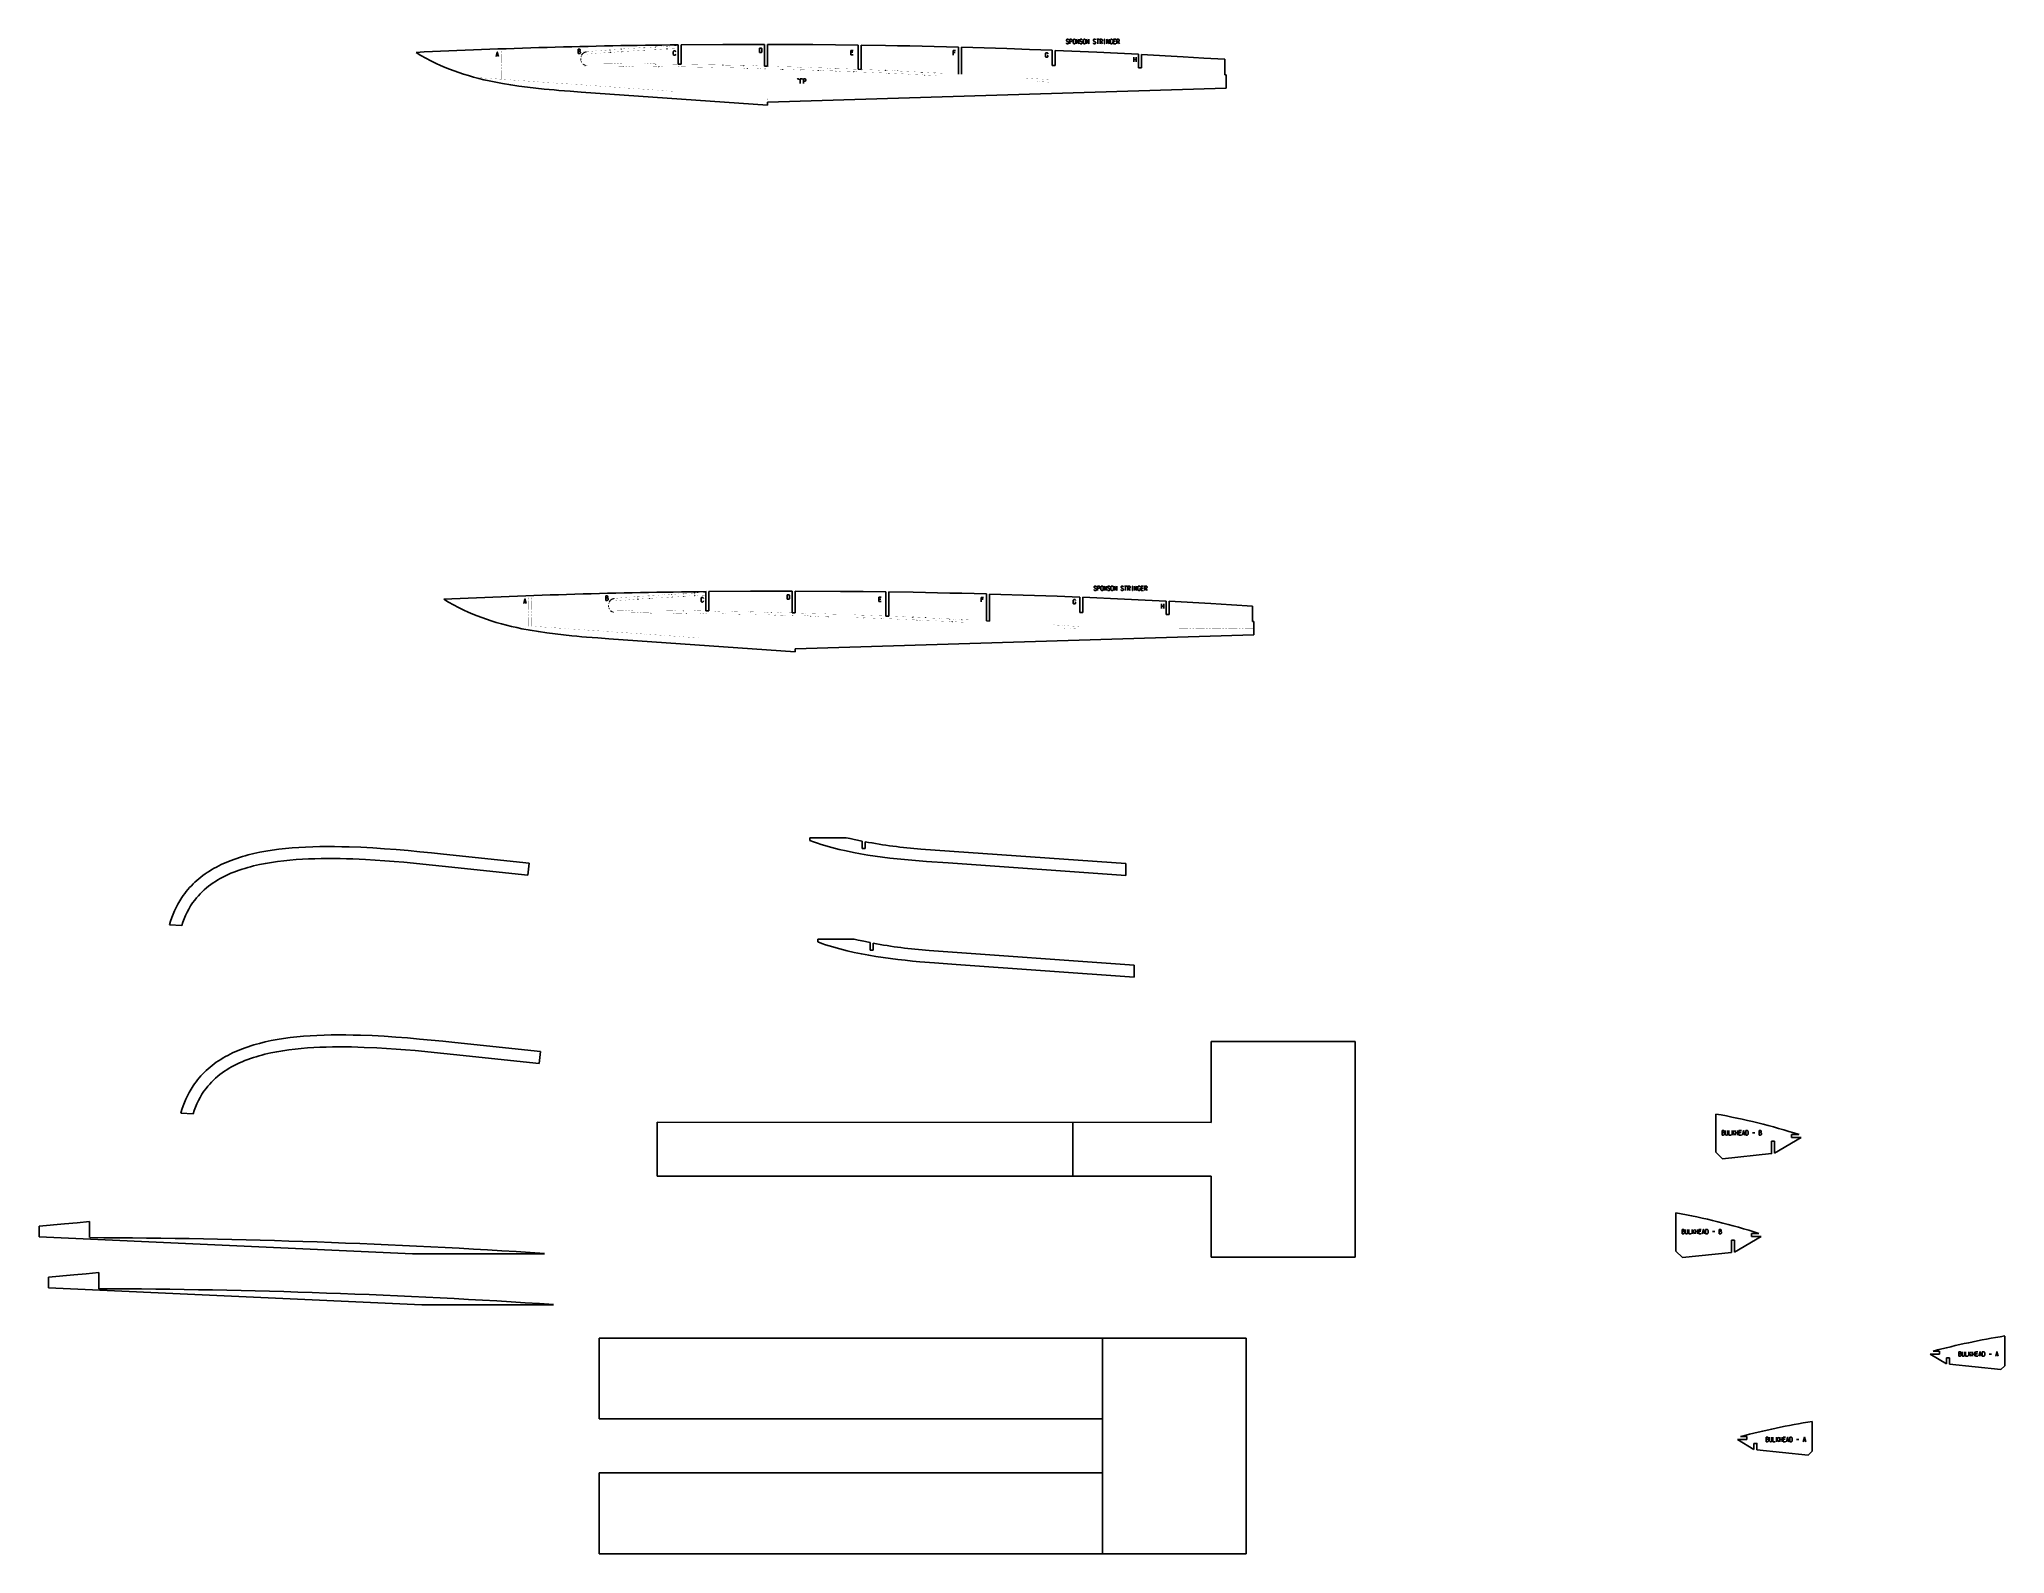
# Model space of a CAD drawing. Header units: inches. Extents: x 12 to 93.9, y 0.3 to 63.4.
import ezdxf

# ---------------------------------------------------------------- set-up
doc = ezdxf.new("R2010")
doc.units = ezdxf.units.IN
doc.header["$MEASUREMENT"] = 0

msp = doc.modelspace()

# ---------------------------------------------------------------- hatches: boundary and pattern name
at = {"transparency": 33554559}
for points in [[(37.473, 63.084), (37.474, 63.083), (37.474, 63.079), (37.538, 63.084), (37.536, 63.086), (37.536, 63.089)], [(37.596, 63.093), (37.596, 63.089), (37.598, 63.088), (37.706, 63.094), (37.706, 63.099)], [(34.588, 62.549), (34.589, 62.551), (34.593, 62.551), (34.591, 62.554), (34.586, 62.554)], [(34.591, 62.673), (34.596, 62.673), (34.603, 62.693), (34.599, 62.694), (34.598, 62.694)], [(34.598, 62.694), (34.599, 62.694), (34.603, 62.693), (34.611, 62.714), (34.608, 62.716), (34.606, 62.716)], [(34.606, 62.486), (34.608, 62.486), (34.611, 62.488), (34.609, 62.493), (34.608, 62.491), (34.604, 62.489)], [(34.606, 62.718), (34.608, 62.716), (34.611, 62.714), (34.619, 62.736), (34.618, 62.738), (34.616, 62.738)], [(34.616, 62.464), (34.618, 62.466), (34.621, 62.466), (34.611, 62.488), (34.608, 62.486), (34.606, 62.486)], [(34.616, 62.739), (34.618, 62.738), (34.619, 62.736), (34.631, 62.756), (34.629, 62.758), (34.628, 62.759)], [(34.628, 62.444), (34.629, 62.444), (34.633, 62.446), (34.621, 62.466), (34.618, 62.466), (34.616, 62.464)], [(34.628, 62.759), (34.629, 62.758), (34.631, 62.756), (34.644, 62.776), (34.643, 62.778), (34.641, 62.779)], [(34.634, 62.434), (34.636, 62.434), (34.638, 62.436), (34.633, 62.446), (34.629, 62.444), (34.628, 62.443)], [(34.641, 62.779), (34.643, 62.778), (34.644, 62.776), (34.659, 62.794), (34.658, 62.796), (34.654, 62.798)], [(34.654, 62.798), (34.658, 62.796), (34.659, 62.794), (34.674, 62.811), (34.673, 62.813), (34.671, 62.814)], [(34.671, 62.814), (34.673, 62.813), (34.674, 62.811), (34.691, 62.828), (34.689, 62.829), (34.688, 62.831)], [(34.689, 62.371), (34.691, 62.374), (34.693, 62.376), (34.678, 62.389), (34.676, 62.388), (34.674, 62.386)], [(34.689, 62.831), (34.689, 62.829), (34.691, 62.828), (34.709, 62.843), (34.709, 62.844), (34.708, 62.846)], [(34.708, 62.358), (34.709, 62.359), (34.711, 62.361), (34.693, 62.376), (34.691, 62.374), (34.689, 62.371)], [(34.708, 62.846), (34.709, 62.844), (34.709, 62.841), (34.729, 62.854), (34.728, 62.858), (34.726, 62.859)], [(34.728, 62.344), (34.729, 62.346), (34.731, 62.348), (34.711, 62.361), (34.709, 62.359), (34.708, 62.358)], [(34.726, 62.859), (34.728, 62.858), (34.729, 62.854), (34.749, 62.866), (34.749, 62.869), (34.748, 62.871)], [(34.748, 62.333), (34.749, 62.334), (34.751, 62.336), (34.731, 62.348), (34.729, 62.346), (34.728, 62.344)], [(34.748, 62.871), (34.749, 62.869), (34.749, 62.866), (34.771, 62.876), (34.769, 62.878), (34.769, 62.881)], [(34.769, 62.323), (34.771, 62.324), (34.773, 62.328), (34.751, 62.338), (34.749, 62.334), (34.748, 62.333)], [(34.769, 62.881), (34.769, 62.878), (34.771, 62.876), (34.793, 62.884), (34.793, 62.886), (34.791, 62.889)], [(34.793, 62.314), (34.793, 62.316), (34.794, 62.319), (34.771, 62.328), (34.771, 62.324), (34.769, 62.323)], [(34.791, 62.889), (34.793, 62.886), (34.793, 62.884), (34.816, 62.891), (34.814, 62.893), (34.814, 62.896)], [(34.814, 62.308), (34.816, 62.311), (34.816, 62.313), (34.794, 62.319), (34.793, 62.316), (34.793, 62.314)], [(34.838, 62.303), (34.839, 62.306), (34.839, 62.308), (34.816, 62.313), (34.816, 62.308)], [(34.838, 62.899), (34.838, 62.894), (34.864, 62.898), (34.863, 62.901), (34.863, 62.903)], [(34.863, 62.903), (34.863, 62.901), (34.864, 62.898), (35.238, 62.928), (35.238, 62.933)], [(35.299, 62.936), (35.299, 62.931), (35.363, 62.936), (35.363, 62.939), (35.361, 62.941)], [(35.299, 62.828), (35.299, 62.823), (35.363, 62.828), (35.363, 62.831), (35.361, 62.833)], [(35.423, 62.946), (35.423, 62.944), (35.424, 62.941), (35.486, 62.946), (35.486, 62.951)], [(35.423, 62.838), (35.423, 62.836), (35.424, 62.833), (35.486, 62.838), (35.486, 62.843)], [(35.546, 62.848), (35.546, 62.843), (35.828, 62.864), (35.828, 62.866), (35.826, 62.869)], [(35.808, 62.976), (35.808, 62.971), (35.921, 62.979), (35.921, 62.981), (35.919, 62.984)], [(35.826, 62.869), (35.828, 62.866), (35.828, 62.864), (35.921, 62.871), (35.921, 62.873), (35.919, 62.876)], [(35.981, 62.988), (35.981, 62.986), (35.983, 62.983), (36.044, 62.988), (36.044, 62.993)], [(35.981, 62.879), (35.981, 62.878), (35.983, 62.874), (36.044, 62.879), (36.044, 62.884)], [(36.023, 62.298), (36.023, 62.293), (36.359, 62.291), (36.361, 62.294), (36.361, 62.296)], [(36.023, 62.298), (36.023, 62.293), (36.359, 62.291), (36.361, 62.294), (36.361, 62.296)], [(36.283, 63.009), (36.283, 63.004), (36.604, 63.026), (36.604, 63.028), (36.603, 63.031)], [(36.298, 62.903), (36.298, 62.898), (36.604, 62.918), (36.604, 62.921), (36.603, 62.923)], [(36.361, 62.296), (36.361, 62.294), (36.359, 62.291), (36.398, 62.291), (36.398, 62.296)], [(36.361, 62.296), (36.361, 62.294), (36.359, 62.291), (36.398, 62.291), (36.398, 62.296)], [(36.664, 63.034), (36.666, 63.033), (36.666, 63.029), (36.729, 63.034), (36.728, 63.036), (36.728, 63.039)], [(36.664, 62.926), (36.666, 62.924), (36.666, 62.921), (36.729, 62.926), (36.728, 62.929), (36.728, 62.931)], [(37.473, 62.978), (37.474, 62.974), (37.474, 62.973), (37.538, 62.976), (37.536, 62.978), (37.536, 62.981)], [(37.596, 62.984), (37.596, 62.983), (37.598, 62.979), (37.713, 62.986), (37.713, 62.991)], [(38.158, 63.016), (38.158, 63.011), (38.184, 63.013), (38.184, 63.014), (38.183, 63.018)], [(38.183, 63.018), (38.184, 63.014), (38.184, 63.013), (38.221, 63.014), (38.221, 63.019)], [(39.448, 62.254), (39.448, 62.249), (39.821, 62.243), (39.823, 62.246), (39.823, 62.248)], [(39.448, 62.254), (39.448, 62.249), (39.821, 62.243), (39.823, 62.246), (39.823, 62.248)], [(30.176, 61.828), (30.176, 61.823), (30.216, 61.819), (30.218, 61.821), (30.218, 61.824)], [(30.278, 61.819), (30.276, 61.818), (30.276, 61.814), (30.651, 61.789), (30.651, 61.794)], [(30.838, 61.781), (30.838, 61.776), (30.899, 61.771), (30.901, 61.774), (30.901, 61.776)], [(30.961, 61.773), (30.959, 61.769), (30.959, 61.768), (31.334, 61.741), (31.334, 61.746)], [(31.521, 61.733), (31.521, 61.728), (31.583, 61.724), (31.584, 61.726), (31.584, 61.728)], [(31.644, 61.724), (31.643, 61.721), (31.643, 61.719), (32.018, 61.693), (32.018, 61.698)], [(32.204, 61.684), (32.204, 61.679), (32.266, 61.676), (32.268, 61.678), (32.268, 61.681)], [(32.328, 61.676), (32.326, 61.674), (32.326, 61.671), (32.701, 61.646), (32.701, 61.651)], [(32.888, 61.638), (32.888, 61.633), (32.949, 61.628), (32.951, 61.631), (32.951, 61.633)], [(33.011, 61.629), (33.009, 61.626), (33.009, 61.624), (33.384, 61.598), (33.384, 61.603)], [(33.571, 61.589), (33.571, 61.584), (33.633, 61.579), (33.634, 61.583), (33.634, 61.584)], [(33.694, 61.581), (33.693, 61.578), (33.693, 61.576), (34.068, 61.549), (34.068, 61.554)], [(34.254, 61.541), (34.254, 61.536), (34.316, 61.533), (34.318, 61.534), (34.318, 61.538)], [(34.378, 61.533), (34.376, 61.531), (34.376, 61.528), (34.751, 61.503), (34.751, 61.508)], [(34.938, 61.494), (34.938, 61.489), (34.999, 61.484), (35.001, 61.488), (35.001, 61.489)], [(35.061, 61.486), (35.059, 61.483), (35.059, 61.481), (35.434, 61.454), (35.434, 61.459)], [(35.621, 61.446), (35.621, 61.441), (35.683, 61.436), (35.684, 61.439), (35.684, 61.441)], [(35.744, 61.438), (35.743, 61.434), (35.743, 61.433), (36.118, 61.406), (36.118, 61.411)], [(39.885, 62.246), (39.883, 62.244), (39.883, 62.241), (39.946, 62.241), (39.946, 62.243), (39.948, 62.246)], [(39.885, 62.246), (39.883, 62.244), (39.883, 62.241), (39.946, 62.241), (39.946, 62.243), (39.948, 62.246)], [(40.01, 62.244), (40.008, 62.241), (40.008, 62.239), (40.056, 62.238), (40.056, 62.243)], [(40.01, 62.244), (40.008, 62.241), (40.008, 62.239), (40.056, 62.238), (40.056, 62.243)], [(40.056, 62.243), (40.056, 62.238), (40.071, 62.238), (40.071, 62.241), (40.073, 62.243)], [(40.056, 62.243), (40.056, 62.238), (40.071, 62.238), (40.071, 62.241), (40.073, 62.243)], [(44.118, 62.133), (44.118, 62.129), (44.116, 62.128), (44.18, 62.126), (44.181, 62.128), (44.181, 62.131)], [(44.118, 62.133), (44.118, 62.129), (44.116, 62.128), (44.18, 62.126), (44.181, 62.128), (44.181, 62.131)], [(44.155, 62.239), (44.155, 62.234), (44.216, 62.233), (44.218, 62.234), (44.218, 62.238)], [(44.241, 62.128), (44.241, 62.126), (44.24, 62.123), (44.488, 62.114), (44.488, 62.119)], [(44.241, 62.128), (44.241, 62.126), (44.24, 62.123), (44.488, 62.114), (44.488, 62.119)], [(44.28, 62.234), (44.28, 62.233), (44.278, 62.229), (44.341, 62.228), (44.341, 62.231), (44.343, 62.233)], [(44.403, 62.231), (44.401, 62.228), (44.401, 62.226), (44.776, 62.213), (44.776, 62.218)], [(44.925, 62.104), (44.925, 62.099), (45.226, 62.088), (45.228, 62.091), (45.228, 62.093)], [(44.925, 62.104), (44.925, 62.099), (45.226, 62.088), (45.228, 62.091), (45.228, 62.093)], [(45.228, 62.093), (45.228, 62.091), (45.226, 62.088), (45.3, 62.084), (45.3, 62.089)], [(45.228, 62.093), (45.228, 62.091), (45.226, 62.088), (45.3, 62.084), (45.3, 62.089)], [(47.23, 62.118), (47.23, 62.113), (47.285, 62.111), (47.285, 62.113), (47.286, 62.116)], [(47.286, 62.116), (47.285, 62.113), (47.285, 62.111), (47.603, 62.096), (47.605, 62.099), (47.605, 62.101)], [(47.666, 62.099), (47.666, 62.096), (47.665, 62.094), (47.728, 62.091), (47.728, 62.093), (47.73, 62.096)], [(48.1, 61.971), (48.1, 61.968), (48.098, 61.966), (48.161, 61.963), (48.163, 61.964), (48.163, 61.968)], [(48.1, 61.971), (48.1, 61.968), (48.098, 61.966), (48.161, 61.963), (48.163, 61.964), (48.163, 61.968)], [(48.225, 61.964), (48.223, 61.963), (48.223, 61.959), (48.286, 61.956), (48.286, 61.961)], [(48.225, 61.964), (48.223, 61.963), (48.223, 61.959), (48.286, 61.956), (48.286, 61.961)], [(49.035, 62.033), (49.035, 62.031), (49.033, 62.028), (49.096, 62.024), (49.098, 62.028), (49.098, 62.029)], [(49.16, 62.026), (49.158, 62.024), (49.158, 62.021), (49.221, 62.018), (49.221, 62.023)], [(49.323, 62.018), (49.323, 62.016), (49.322, 62.013), (49.657, 61.996), (49.657, 62.001)], [(49.468, 61.903), (49.468, 61.899), (49.466, 61.898), (49.53, 61.894), (49.53, 61.896), (49.532, 61.899)], [(49.468, 61.903), (49.468, 61.899), (49.466, 61.898), (49.53, 61.894), (49.53, 61.896), (49.532, 61.899)], [(53.143, 61.798), (53.142, 61.794), (53.142, 61.793), (53.517, 61.768), (53.517, 61.773)], [(36.304, 61.398), (36.304, 61.393), (36.366, 61.389), (36.368, 61.391), (36.368, 61.394)], [(36.428, 61.389), (36.426, 61.388), (36.426, 61.384), (36.801, 61.359), (36.801, 61.364)], [(36.988, 61.351), (36.988, 61.346), (37.049, 61.341), (37.051, 61.344), (37.051, 61.346)], [(37.111, 61.343), (37.109, 61.339), (37.109, 61.338), (37.484, 61.311), (37.484, 61.316)], [(37.671, 61.303), (37.671, 61.298), (37.733, 61.293), (37.734, 61.296), (37.734, 61.298)], [(37.794, 61.294), (37.793, 61.291), (37.793, 61.289), (38.168, 61.263), (38.168, 61.268)], [(38.354, 61.254), (38.354, 61.249), (38.416, 61.246), (38.418, 61.248), (38.418, 61.251)], [(36.018, 40.107), (36.018, 40.105), (36.02, 40.102), (36.393, 40.132), (36.393, 40.137)], [(36.455, 40.14), (36.455, 40.135), (36.518, 40.14), (36.518, 40.144), (36.516, 40.145)], [(36.578, 40.15), (36.578, 40.149), (36.58, 40.145), (36.641, 40.15), (36.641, 40.155)], [(36.963, 40.18), (36.963, 40.175), (37.076, 40.184), (37.076, 40.185), (37.075, 40.189)], [(37.136, 40.192), (37.136, 40.19), (37.138, 40.187), (37.2, 40.192), (37.2, 40.197)], [(37.438, 40.214), (37.438, 40.209), (37.76, 40.23), (37.76, 40.232), (37.758, 40.235)], [(37.82, 40.239), (37.821, 40.237), (37.821, 40.234), (37.885, 40.239), (37.883, 40.24), (37.883, 40.244)], [(37.82, 40.13), (37.821, 40.129), (37.821, 40.125), (37.885, 40.13), (37.883, 40.134), (37.883, 40.135)], [(38.628, 40.289), (38.63, 40.287), (38.63, 40.284), (38.693, 40.289), (38.691, 40.29), (38.691, 40.294)], [(38.628, 40.182), (38.63, 40.179), (38.63, 40.177), (38.693, 40.18), (38.691, 40.182), (38.691, 40.185)], [(38.751, 40.297), (38.751, 40.294), (38.753, 40.292), (38.861, 40.299), (38.861, 40.304)], [(38.751, 40.189), (38.751, 40.187), (38.753, 40.184), (38.868, 40.19), (38.868, 40.195)], [(39.313, 40.22), (39.313, 40.215), (39.34, 40.217), (39.34, 40.219), (39.338, 40.222)], [(39.338, 40.222), (39.34, 40.219), (39.34, 40.217), (39.376, 40.219), (39.376, 40.224)], [(35.743, 39.754), (35.745, 39.755), (35.748, 39.755), (35.746, 39.759), (35.741, 39.759)], [(35.746, 39.877), (35.751, 39.877), (35.758, 39.897), (35.755, 39.899), (35.753, 39.899)], [(35.753, 39.899), (35.755, 39.899), (35.758, 39.897), (35.766, 39.919), (35.763, 39.92), (35.761, 39.92)], [(35.761, 39.69), (35.763, 39.69), (35.766, 39.692), (35.765, 39.697), (35.763, 39.695), (35.76, 39.694)], [(35.761, 39.922), (35.763, 39.92), (35.766, 39.919), (35.775, 39.94), (35.773, 39.942), (35.771, 39.942)], [(35.771, 39.669), (35.773, 39.67), (35.776, 39.67), (35.766, 39.692), (35.763, 39.69), (35.761, 39.69)], [(35.771, 39.944), (35.773, 39.942), (35.775, 39.94), (35.786, 39.96), (35.785, 39.962), (35.783, 39.964)], [(35.783, 39.649), (35.785, 39.649), (35.788, 39.65), (35.776, 39.67), (35.773, 39.67), (35.771, 39.669)], [(35.783, 39.964), (35.785, 39.962), (35.786, 39.96), (35.8, 39.98), (35.798, 39.982), (35.796, 39.984)], [(35.79, 39.639), (35.791, 39.639), (35.793, 39.64), (35.788, 39.65), (35.785, 39.649), (35.783, 39.647)], [(35.796, 39.984), (35.798, 39.982), (35.8, 39.98), (35.815, 39.999), (35.813, 40), (35.81, 40.002)], [(35.81, 40.002), (35.813, 40), (35.815, 39.999), (35.83, 40.015), (35.828, 40.017), (35.826, 40.019)], [(35.826, 40.019), (35.828, 40.017), (35.83, 40.015), (35.846, 40.032), (35.845, 40.034), (35.843, 40.035)], [(35.845, 39.575), (35.846, 39.579), (35.848, 39.58), (35.833, 39.594), (35.831, 39.592), (35.83, 39.59)], [(35.845, 40.035), (35.845, 40.034), (35.846, 40.032), (35.865, 40.047), (35.865, 40.049), (35.863, 40.05)], [(35.863, 39.562), (35.865, 39.564), (35.866, 39.565), (35.848, 39.58), (35.846, 39.579), (35.845, 39.575)], [(35.863, 40.05), (35.865, 40.049), (35.865, 40.045), (35.885, 40.059), (35.883, 40.062), (35.881, 40.064)], [(35.883, 39.549), (35.885, 39.55), (35.886, 39.552), (35.866, 39.565), (35.865, 39.564), (35.863, 39.562)], [(35.881, 40.064), (35.883, 40.062), (35.885, 40.059), (35.905, 40.07), (35.905, 40.074), (35.903, 40.075)], [(35.903, 39.537), (35.905, 39.539), (35.906, 39.54), (35.886, 39.552), (35.885, 39.55), (35.883, 39.549)], [(35.903, 40.075), (35.905, 40.074), (35.905, 40.07), (35.926, 40.08), (35.925, 40.082), (35.925, 40.085)], [(35.925, 39.527), (35.926, 39.529), (35.928, 39.532), (35.906, 39.542), (35.905, 39.539), (35.903, 39.537)], [(35.925, 40.085), (35.925, 40.082), (35.926, 40.08), (35.948, 40.089), (35.948, 40.09), (35.946, 40.094)], [(35.948, 39.519), (35.948, 39.52), (35.95, 39.524), (35.926, 39.532), (35.926, 39.529), (35.925, 39.527)], [(35.946, 40.094), (35.948, 40.09), (35.948, 40.089), (35.971, 40.095), (35.97, 40.097), (35.97, 40.1)], [(35.97, 39.512), (35.971, 39.515), (35.971, 39.517), (35.95, 39.524), (35.948, 39.52), (35.948, 39.519)], [(35.993, 39.507), (35.995, 39.51), (35.995, 39.512), (35.971, 39.517), (35.971, 39.512)], [(35.993, 40.104), (35.993, 40.099), (36.02, 40.102), (36.018, 40.105), (36.018, 40.107)], [(36.455, 40.032), (36.455, 40.027), (36.518, 40.032), (36.518, 40.035), (36.516, 40.037)], [(36.578, 40.042), (36.578, 40.04), (36.58, 40.037), (36.641, 40.042), (36.641, 40.047)], [(36.701, 40.052), (36.701, 40.047), (36.983, 40.069), (36.983, 40.07), (36.981, 40.074)], [(36.981, 40.074), (36.983, 40.07), (36.983, 40.069), (37.076, 40.075), (37.076, 40.077), (37.075, 40.08)], [(37.136, 40.084), (37.136, 40.082), (37.138, 40.079), (37.2, 40.084), (37.2, 40.089)], [(37.178, 39.502), (37.178, 39.497), (37.515, 39.495), (37.516, 39.499), (37.516, 39.5)], [(37.178, 39.502), (37.178, 39.497), (37.515, 39.495), (37.516, 39.499), (37.516, 39.5)], [(37.453, 40.107), (37.453, 40.102), (37.76, 40.122), (37.76, 40.125), (37.758, 40.127)], [(37.516, 39.5), (37.516, 39.499), (37.515, 39.495), (37.553, 39.495), (37.553, 39.5)], [(37.516, 39.5), (37.516, 39.499), (37.515, 39.495), (37.553, 39.495), (37.553, 39.5)], [(40.603, 39.459), (40.603, 39.454), (40.976, 39.447), (40.978, 39.45), (40.978, 39.452)], [(40.603, 39.459), (40.603, 39.454), (40.976, 39.447), (40.978, 39.45), (40.978, 39.452)], [(41.04, 39.45), (41.038, 39.449), (41.038, 39.445), (41.101, 39.445), (41.101, 39.447), (41.103, 39.45)], [(41.04, 39.45), (41.038, 39.449), (41.038, 39.445), (41.101, 39.445), (41.101, 39.447), (41.103, 39.45)], [(41.165, 39.449), (41.163, 39.445), (41.163, 39.444), (41.211, 39.442), (41.211, 39.447)], [(41.165, 39.449), (41.163, 39.445), (41.163, 39.444), (41.211, 39.442), (41.211, 39.447)], [(41.211, 39.447), (41.211, 39.442), (41.226, 39.442), (41.226, 39.445), (41.228, 39.447)], [(41.211, 39.447), (41.211, 39.442), (41.226, 39.442), (41.226, 39.445), (41.228, 39.447)], [(45.31, 39.444), (45.31, 39.439), (45.372, 39.437), (45.373, 39.439), (45.373, 39.442)], [(48.385, 39.322), (48.385, 39.317), (48.44, 39.315), (48.44, 39.317), (48.442, 39.32)], [(48.442, 39.32), (48.44, 39.317), (48.44, 39.315), (48.758, 39.3), (48.76, 39.304), (48.76, 39.305)], [(32.676, 38.937), (32.676, 38.932), (32.738, 38.929), (32.739, 38.93), (32.739, 38.932)], [(32.799, 38.929), (32.798, 38.925), (32.798, 38.924), (33.173, 38.897), (33.173, 38.902)], [(33.359, 38.889), (33.359, 38.884), (33.421, 38.88), (33.423, 38.882), (33.423, 38.885)], [(33.483, 38.88), (33.481, 38.879), (33.481, 38.875), (33.856, 38.85), (33.856, 38.855)], [(34.043, 38.842), (34.043, 38.837), (34.105, 38.832), (34.106, 38.835), (34.106, 38.837)], [(34.166, 38.834), (34.165, 38.83), (34.165, 38.829), (34.54, 38.802), (34.54, 38.807)], [(34.726, 38.794), (34.726, 38.789), (34.788, 38.784), (34.79, 38.787), (34.79, 38.789)], [(34.85, 38.785), (34.848, 38.782), (34.848, 38.78), (35.223, 38.754), (35.223, 38.759)], [(35.41, 38.745), (35.41, 38.74), (35.471, 38.737), (35.473, 38.739), (35.473, 38.742)], [(35.533, 38.737), (35.531, 38.735), (35.531, 38.732), (35.906, 38.707), (35.906, 38.712)], [(36.093, 38.699), (36.093, 38.694), (36.155, 38.689), (36.156, 38.692), (36.156, 38.694)], [(36.216, 38.69), (36.215, 38.687), (36.215, 38.685), (36.59, 38.659), (36.59, 38.664)], [(36.776, 38.65), (36.776, 38.645), (36.838, 38.64), (36.84, 38.644), (36.84, 38.645)], [(36.9, 38.642), (36.898, 38.639), (36.898, 38.637), (37.273, 38.61), (37.273, 38.615)], [(37.46, 38.602), (37.46, 38.597), (37.521, 38.594), (37.523, 38.595), (37.523, 38.599)], [(37.583, 38.594), (37.581, 38.592), (37.581, 38.589), (37.956, 38.564), (37.956, 38.569)], [(38.143, 38.555), (38.143, 38.55), (38.205, 38.545), (38.206, 38.549), (38.206, 38.55)], [(38.266, 38.547), (38.265, 38.544), (38.265, 38.542), (38.64, 38.515), (38.64, 38.52)], [(38.826, 38.507), (38.826, 38.502), (38.888, 38.497), (38.89, 38.5), (38.89, 38.502)], [(38.95, 38.499), (38.948, 38.495), (38.948, 38.494), (39.323, 38.467), (39.323, 38.472)], [(46.08, 39.309), (46.08, 39.304), (46.382, 39.292), (46.383, 39.295), (46.383, 39.297)], [(46.08, 39.309), (46.08, 39.304), (46.382, 39.292), (46.383, 39.295), (46.383, 39.297)], [(46.383, 39.297), (46.383, 39.295), (46.382, 39.292), (46.455, 39.289), (46.455, 39.294)], [(46.383, 39.297), (46.383, 39.295), (46.382, 39.292), (46.455, 39.289), (46.455, 39.294)], [(48.822, 39.304), (48.822, 39.3), (48.82, 39.299), (48.883, 39.295), (48.883, 39.297), (48.885, 39.3)], [(49.255, 39.175), (49.255, 39.172), (49.253, 39.17), (49.317, 39.167), (49.318, 39.169), (49.318, 39.172)], [(49.255, 39.175), (49.255, 39.172), (49.253, 39.17), (49.317, 39.167), (49.318, 39.169), (49.318, 39.172)], [(49.38, 39.169), (49.378, 39.167), (49.378, 39.164), (49.442, 39.16), (49.442, 39.165)], [(49.38, 39.169), (49.378, 39.167), (49.378, 39.164), (49.442, 39.16), (49.442, 39.165)], [(50.19, 39.237), (50.19, 39.235), (50.188, 39.232), (50.252, 39.229), (50.253, 39.232), (50.253, 39.234)], [(50.315, 39.23), (50.313, 39.229), (50.313, 39.225), (50.377, 39.222), (50.377, 39.227)], [(50.478, 39.222), (50.478, 39.22), (50.477, 39.217), (50.812, 39.2), (50.812, 39.205)], [(50.623, 39.107), (50.623, 39.104), (50.622, 39.102), (50.685, 39.099), (50.685, 39.1), (50.687, 39.104)], [(50.623, 39.107), (50.623, 39.104), (50.622, 39.102), (50.685, 39.099), (50.685, 39.1), (50.687, 39.104)], [(54.298, 39.002), (54.297, 38.999), (54.297, 38.997), (54.672, 38.972), (54.672, 38.977)], [(39.51, 38.459), (39.51, 38.454), (39.571, 38.45), (39.573, 38.452), (39.573, 38.455)]]:
    msp.add_hatch(color=7, dxfattribs=at).paths.add_polyline_path(points)

# ---------------------------------------------------------------- linework, layer by layer
for p, q in [((51.495, 39.165), (51.62, 39.159)), ((60.869, 21.63), (66.86, 21.63)), ((12.029, 13.926), (12.029, 13.483)), ((60.869, 12.641), (66.86, 12.641)), ((12.413, 11.799), (12.413, 11.356)), ((35.356, 5.892), (56.33, 5.89)), ((56.33, 5.89), (56.33, 3.644)), ((35.356, 3.644), (56.33, 3.644)), ((35.356, 0.273), (62.321, 0.273))]:
    msp.add_line(p, q)
at = {"color": 7, "lineweight": -3}
for points in [[(37.231, 63.071), (37.231, 63.068)], [(37.706, 63.099), (37.706, 63.096)], [(38.181, 63.124), (38.181, 63.123)], [(34.583, 62.601), (34.586, 62.601)], [(34.584, 62.578), (34.586, 62.578)], [(34.586, 62.554), (34.589, 62.554)], [(34.598, 62.694), (34.599, 62.694)], [(34.606, 62.486), (34.608, 62.486)], [(34.616, 62.464), (34.616, 62.464), (34.618, 62.466)], [(34.628, 62.759), (34.628, 62.759), (34.629, 62.758)], [(34.641, 62.779), (34.641, 62.779), (34.643, 62.778)], [(34.654, 62.798), (34.654, 62.798), (34.658, 62.796)], [(34.671, 62.814), (34.671, 62.814), (34.673, 62.813)], [(34.689, 62.371), (34.689, 62.371), (34.691, 62.374)], [(34.708, 62.846), (34.708, 62.846), (34.709, 62.844)], [(34.708, 62.358), (34.708, 62.358), (34.709, 62.359)], [(34.726, 62.859), (34.726, 62.859), (34.728, 62.858)], [(34.728, 62.344), (34.728, 62.344), (34.729, 62.346)], [(34.748, 62.871), (34.748, 62.871), (34.749, 62.869)], [(34.748, 62.333), (34.748, 62.333), (34.749, 62.334)], [(34.769, 62.881), (34.769, 62.878)], [(34.769, 62.323), (34.769, 62.323), (34.771, 62.324)], [(34.791, 62.889), (34.791, 62.889), (34.793, 62.886)], [(34.793, 62.314), (34.793, 62.316)], [(34.814, 62.896), (34.814, 62.893)], [(34.838, 62.899), (34.838, 62.898)], [(35.808, 62.976), (35.808, 62.973)], [(35.826, 62.869), (35.826, 62.869), (35.828, 62.866)], [(36.283, 63.009), (36.283, 63.006)], [(36.298, 62.903), (36.298, 62.899)], [(36.361, 62.296), (36.361, 62.294)], [(36.361, 62.296), (36.361, 62.294)], [(37.241, 62.963), (37.241, 62.961)], [(37.711, 62.389), (37.711, 62.388)], [(37.713, 62.991), (37.713, 62.989)], [(37.838, 62.281), (37.838, 62.278)], [(37.838, 62.281), (37.838, 62.278)], [(38.183, 63.018), (38.183, 63.018), (38.184, 63.014)], [(40.515, 62.341), (40.515, 62.339)], [(41.383, 62.321), (41.383, 62.319)], [(40.056, 62.243), (40.056, 62.241)], [(40.056, 62.243), (40.056, 62.241)], [(41.533, 62.209), (41.533, 62.208)], [(41.533, 62.209), (41.533, 62.208)], [(42.273, 62.189), (42.273, 62.188)], [(42.273, 62.189), (42.273, 62.188)], [(43.011, 62.168), (43.011, 62.166)], [(43.011, 62.168), (43.011, 62.166)], [(43.75, 62.144), (43.75, 62.143)], [(43.75, 62.144), (43.75, 62.143)], [(44.488, 62.119), (44.488, 62.118)], [(44.488, 62.119), (44.488, 62.118)], [(45.203, 62.201), (45.203, 62.199)], [(45.228, 62.093), (45.228, 62.091)], [(45.228, 62.093), (45.228, 62.091)], [(45.966, 62.064), (45.966, 62.061)], [(45.966, 62.064), (45.966, 62.061)], [(47.286, 62.116), (47.286, 62.116), (47.285, 62.113)], [(47.443, 62.001), (47.443, 61.998)], [(47.443, 62.001), (47.443, 61.998)], [(47.795, 62.091), (47.795, 62.093), (47.795, 62.093)], [(48.813, 62.044), (48.813, 62.041)], [(48.92, 61.931), (48.92, 61.928)], [(48.92, 61.931), (48.92, 61.928)], [(49.323, 62.018), (49.323, 62.016)], [(36.963, 40.18), (36.963, 40.177)], [(37.438, 40.214), (37.438, 40.21)], [(38.386, 40.275), (38.386, 40.272)], [(38.396, 40.167), (38.396, 40.165)], [(38.861, 40.304), (38.861, 40.3)], [(38.868, 40.195), (38.868, 40.194)], [(39.336, 40.329), (39.336, 40.327)], [(39.338, 40.222), (39.338, 40.222), (39.34, 40.219)], [(35.738, 39.805), (35.741, 39.805)], [(35.74, 39.782), (35.741, 39.782)], [(35.741, 39.759), (35.745, 39.759)], [(35.753, 39.899), (35.755, 39.899)], [(35.761, 39.69), (35.763, 39.69)], [(35.771, 39.669), (35.771, 39.669), (35.773, 39.67)], [(35.783, 39.964), (35.783, 39.964), (35.785, 39.962)], [(35.796, 39.984), (35.796, 39.984), (35.798, 39.982)], [(35.81, 40.002), (35.81, 40.002), (35.813, 40)], [(35.826, 40.019), (35.826, 40.019), (35.828, 40.017)], [(35.845, 39.575), (35.845, 39.575), (35.846, 39.579)], [(35.863, 40.05), (35.863, 40.05), (35.865, 40.049)], [(35.863, 39.562), (35.863, 39.562), (35.865, 39.564)], [(35.881, 40.064), (35.881, 40.064), (35.883, 40.062)], [(35.883, 39.549), (35.883, 39.549), (35.885, 39.55)], [(35.903, 40.075), (35.903, 40.075), (35.905, 40.074)], [(35.903, 39.537), (35.903, 39.537), (35.905, 39.539)], [(35.925, 40.085), (35.925, 40.082)], [(35.925, 39.527), (35.925, 39.527), (35.926, 39.529)], [(35.946, 40.094), (35.946, 40.094), (35.948, 40.09)], [(35.948, 39.519), (35.948, 39.52)], [(35.97, 40.1), (35.97, 40.097)], [(35.993, 40.104), (35.993, 40.102)], [(36.981, 40.074), (36.981, 40.074), (36.983, 40.07)], [(37.453, 40.107), (37.453, 40.104)], [(37.516, 39.5), (37.516, 39.499)], [(37.516, 39.5), (37.516, 39.499)], [(38.866, 39.594), (38.866, 39.592)], [(38.993, 39.485), (38.993, 39.482)], [(38.993, 39.485), (38.993, 39.482)], [(41.211, 39.447), (41.211, 39.445)], [(41.211, 39.447), (41.211, 39.445)], [(41.67, 39.545), (41.67, 39.544)], [(42.538, 39.525), (42.538, 39.524)], [(42.688, 39.414), (42.688, 39.412)], [(42.688, 39.414), (42.688, 39.412)], [(43.428, 39.394), (43.428, 39.392)], [(43.428, 39.394), (43.428, 39.392)], [(44.167, 39.372), (44.167, 39.37)], [(44.167, 39.372), (44.167, 39.37)], [(44.905, 39.349), (44.905, 39.347)], [(44.905, 39.349), (44.905, 39.347)], [(46.358, 39.405), (46.358, 39.404)], [(48.442, 39.32), (48.442, 39.32), (48.44, 39.317)], [(46.383, 39.297), (46.383, 39.295)], [(46.383, 39.297), (46.383, 39.295)], [(47.122, 39.269), (47.122, 39.265)], [(47.122, 39.269), (47.122, 39.265)], [(48.598, 39.205), (48.598, 39.202)], [(48.598, 39.205), (48.598, 39.202)], [(48.95, 39.295), (48.95, 39.297), (48.95, 39.297)], [(49.968, 39.249), (49.968, 39.245)], [(50.075, 39.135), (50.075, 39.132)], [(50.075, 39.135), (50.075, 39.132)], [(50.478, 39.222), (50.478, 39.22)]]:
    msp.add_lwpolyline(points, close=True, dxfattribs=at)
for points in [[(38.656, 63.183), (38.656, 62.374)], [(42.251, 63.199), (41.383, 63.199), (40.515, 63.196), (38.779, 63.183)], [(38.779, 63.183), (38.779, 62.374)], [(42.251, 63.199), (42.251, 62.296)], [(46.146, 63.171), (45.203, 63.183), (44.258, 63.191), (42.376, 63.199)], [(42.376, 63.199), (42.376, 62.296)], [(46.146, 62.163), (46.146, 63.171)], [(50.34, 63.084), (49.831, 63.098), (49.323, 63.111), (48.815, 63.123), (48.306, 63.134), (47.798, 63.144), (47.29, 63.153), (46.271, 63.169)], [(46.271, 62.158), (46.271, 63.169)], [(50.34, 61.961), (50.34, 63.084)], [(54.235, 62.953), (53.293, 62.989), (52.35, 63.023), (50.465, 63.081)], [(50.465, 61.954), (50.465, 63.081)], [(54.835, 63.393), (54.832, 63.381)], [(54.832, 63.381), (54.832, 63.366)], [(54.832, 63.366), (54.835, 63.353), (54.842, 63.343), (54.852, 63.336)], [(54.832, 63.268), (54.833, 63.254), (54.838, 63.243), (54.847, 63.233), (54.855, 63.228), (54.867, 63.226)], [(54.895, 63.413), (54.862, 63.413), (54.85, 63.411), (54.842, 63.404), (54.835, 63.393)], [(54.852, 63.336), (54.91, 63.308)], [(54.9, 63.226), (54.867, 63.226)], [(54.922, 63.396), (54.913, 63.406), (54.905, 63.411), (54.895, 63.413)], [(54.9, 63.226), (54.91, 63.228), (54.918, 63.234), (54.927, 63.246), (54.93, 63.259)], [(54.93, 63.276), (54.927, 63.289), (54.918, 63.299), (54.91, 63.308)], [(54.927, 63.384), (54.922, 63.396)], [(54.93, 63.259), (54.93, 63.276)], [(54.972, 63.413), (55.035, 63.413)], [(54.972, 63.226), (54.972, 63.413)], [(55.035, 63.319), (54.972, 63.319)], [(55.047, 63.409), (55.035, 63.413)], [(55.035, 63.319), (55.047, 63.323)], [(55.058, 63.403), (55.047, 63.409)], [(55.047, 63.323), (55.058, 63.329)], [(55.065, 63.389), (55.058, 63.403)], [(55.058, 63.329), (55.065, 63.343)], [(55.068, 63.374), (55.065, 63.389)], [(55.065, 63.343), (55.068, 63.358)], [(55.068, 63.358), (55.068, 63.374)], [(55.113, 63.381), (55.112, 63.366)], [(55.112, 63.366), (55.112, 63.273)], [(55.113, 63.258), (55.112, 63.273)], [(55.118, 63.393), (55.113, 63.381)], [(55.118, 63.246), (55.113, 63.258)], [(55.125, 63.404), (55.118, 63.393)], [(55.125, 63.234), (55.118, 63.246)], [(55.135, 63.409), (55.125, 63.404)], [(55.135, 63.229), (55.125, 63.234)], [(55.147, 63.413), (55.135, 63.409)], [(55.147, 63.226), (55.135, 63.229)], [(55.175, 63.413), (55.147, 63.413)], [(55.175, 63.226), (55.147, 63.226)], [(55.187, 63.409), (55.175, 63.413)], [(55.187, 63.229), (55.175, 63.226)], [(55.197, 63.404), (55.187, 63.409)], [(55.197, 63.234), (55.187, 63.229)], [(55.203, 63.393), (55.197, 63.404)], [(55.203, 63.246), (55.197, 63.234)], [(55.208, 63.381), (55.203, 63.393)], [(55.208, 63.258), (55.203, 63.246)], [(55.21, 63.366), (55.208, 63.381)], [(55.21, 63.273), (55.208, 63.258)], [(55.21, 63.273), (55.21, 63.366)], [(55.252, 63.413), (55.35, 63.226)], [(55.252, 63.226), (55.252, 63.413)], [(55.35, 63.226), (55.35, 63.413)], [(55.397, 63.393), (55.393, 63.381)], [(55.393, 63.381), (55.393, 63.366)], [(55.393, 63.366), (55.397, 63.353), (55.403, 63.343), (55.413, 63.336)], [(55.393, 63.268), (55.395, 63.254), (55.4, 63.243), (55.408, 63.233), (55.417, 63.228), (55.428, 63.226)], [(55.457, 63.413), (55.423, 63.413), (55.412, 63.411), (55.403, 63.404), (55.397, 63.393)], [(55.413, 63.336), (55.472, 63.308)], [(55.462, 63.226), (55.428, 63.226)], [(55.483, 63.396), (55.475, 63.406), (55.467, 63.411), (55.457, 63.413)], [(55.462, 63.226), (55.472, 63.228), (55.48, 63.234), (55.488, 63.246), (55.492, 63.259)], [(55.492, 63.276), (55.488, 63.289), (55.48, 63.299), (55.472, 63.308)], [(55.488, 63.384), (55.483, 63.396)], [(55.492, 63.259), (55.492, 63.276)], [(55.535, 63.381), (55.533, 63.366)], [(55.533, 63.366), (55.533, 63.273)], [(55.535, 63.258), (55.533, 63.273)], [(55.54, 63.393), (55.535, 63.381)], [(55.54, 63.246), (55.535, 63.258)], [(55.547, 63.404), (55.54, 63.393)], [(55.547, 63.234), (55.54, 63.246)], [(55.557, 63.409), (55.547, 63.404)], [(55.557, 63.229), (55.547, 63.234)], [(55.568, 63.413), (55.557, 63.409)], [(55.568, 63.226), (55.557, 63.229)], [(55.597, 63.413), (55.568, 63.413)], [(55.597, 63.226), (55.568, 63.226)], [(55.608, 63.409), (55.597, 63.413)], [(55.608, 63.229), (55.597, 63.226)], [(55.618, 63.404), (55.608, 63.409)], [(55.618, 63.234), (55.608, 63.229)], [(55.625, 63.393), (55.618, 63.404)], [(55.625, 63.246), (55.618, 63.234)], [(55.63, 63.381), (55.625, 63.393)], [(55.63, 63.258), (55.625, 63.246)], [(55.632, 63.366), (55.63, 63.381)], [(55.632, 63.273), (55.63, 63.258)], [(55.632, 63.273), (55.632, 63.366)], [(55.673, 63.413), (55.772, 63.226)], [(55.673, 63.226), (55.673, 63.413)], [(55.772, 63.226), (55.772, 63.413)], [(55.958, 63.393), (55.955, 63.381)], [(55.955, 63.381), (55.955, 63.366)], [(55.955, 63.366), (55.958, 63.353), (55.965, 63.343), (55.975, 63.336)], [(55.955, 63.268), (55.957, 63.254), (55.963, 63.243), (55.97, 63.233), (55.98, 63.228), (55.99, 63.226)], [(56.018, 63.413), (55.985, 63.413), (55.973, 63.411), (55.965, 63.404), (55.958, 63.393)], [(55.975, 63.336), (56.033, 63.308)], [(56.023, 63.226), (55.99, 63.226)], [(56.045, 63.396), (56.037, 63.406), (56.028, 63.411), (56.018, 63.413)], [(56.023, 63.226), (56.033, 63.228), (56.042, 63.234), (56.05, 63.246), (56.053, 63.259)], [(56.053, 63.276), (56.05, 63.289), (56.042, 63.299), (56.033, 63.308)], [(56.05, 63.384), (56.045, 63.396)], [(56.053, 63.259), (56.053, 63.276)], [(56.095, 63.413), (56.193, 63.413)], [(56.145, 63.413), (56.145, 63.226)], [(56.235, 63.226), (56.235, 63.413), (56.299, 63.413)], [(56.299, 63.319), (56.235, 63.319)], [(56.275, 63.319), (56.333, 63.226)], [(56.312, 63.409), (56.299, 63.413)], [(56.299, 63.319), (56.312, 63.323)], [(56.322, 63.403), (56.312, 63.409)], [(56.312, 63.323), (56.322, 63.329)], [(56.33, 63.389), (56.322, 63.403)], [(56.322, 63.329), (56.33, 63.343)], [(56.333, 63.374), (56.33, 63.389)], [(56.33, 63.343), (56.333, 63.358)], [(56.333, 63.358), (56.333, 63.374)], [(56.417, 63.413), (56.433, 63.413)], [(56.417, 63.226), (56.433, 63.226)], [(56.425, 63.413), (56.425, 63.226)], [(56.517, 63.413), (56.615, 63.226)], [(56.517, 63.226), (56.517, 63.413)], [(56.615, 63.226), (56.615, 63.413)], [(56.658, 63.381), (56.657, 63.366)], [(56.657, 63.366), (56.657, 63.273)], [(56.658, 63.258), (56.657, 63.273)], [(56.663, 63.393), (56.658, 63.381)], [(56.663, 63.246), (56.658, 63.258)], [(56.67, 63.404), (56.663, 63.393)], [(56.67, 63.234), (56.663, 63.246)], [(56.68, 63.409), (56.67, 63.404)], [(56.68, 63.229), (56.67, 63.234)], [(56.692, 63.413), (56.68, 63.409)], [(56.692, 63.226), (56.68, 63.229)], [(56.72, 63.413), (56.692, 63.413)], [(56.72, 63.226), (56.692, 63.226)], [(56.732, 63.409), (56.72, 63.413)], [(56.732, 63.229), (56.72, 63.226)], [(56.755, 63.296), (56.723, 63.296)], [(56.742, 63.404), (56.732, 63.409)], [(56.742, 63.234), (56.732, 63.229)], [(56.748, 63.393), (56.742, 63.404)], [(56.748, 63.246), (56.742, 63.234)], [(56.753, 63.381), (56.748, 63.393)], [(56.753, 63.258), (56.748, 63.246)], [(56.755, 63.366), (56.753, 63.381)], [(56.755, 63.273), (56.753, 63.258)], [(56.755, 63.273), (56.755, 63.296)], [(56.797, 63.413), (56.797, 63.226)], [(56.895, 63.413), (56.797, 63.413)], [(56.882, 63.331), (56.797, 63.331)], [(56.797, 63.226), (56.895, 63.226)], [(56.938, 63.226), (56.938, 63.413), (57.002, 63.413)], [(57.002, 63.319), (56.938, 63.319)], [(56.977, 63.319), (57.037, 63.226)], [(57.013, 63.409), (57.002, 63.413)], [(57.002, 63.319), (57.013, 63.323)], [(57.023, 63.403), (57.013, 63.409)], [(57.013, 63.323), (57.023, 63.329)], [(57.032, 63.389), (57.023, 63.403)], [(57.023, 63.329), (57.032, 63.343)], [(57.035, 63.374), (57.032, 63.389)], [(57.032, 63.343), (57.035, 63.358)], [(57.035, 63.358), (57.035, 63.374)], [(27.727, 62.868), (27.931, 62.743), (28.137, 62.626), (28.347, 62.514), (28.561, 62.409), (28.748, 62.324), (28.936, 62.243), (29.126, 62.166), (29.319, 62.094), (29.513, 62.026), (29.709, 61.961), (29.918, 61.898), (30.129, 61.838), (30.341, 61.783), (30.554, 61.729), (30.771, 61.681), (30.988, 61.634), (31.328, 61.571), (31.673, 61.513), (32.018, 61.461), (32.368, 61.416), (32.718, 61.374), (33.069, 61.338), (33.273, 61.319), (33.478, 61.301), (33.683, 61.284), (34.148, 61.248), (34.613, 61.214)], [(31.061, 62.691), (31.109, 62.879), (31.159, 62.691)], [(31.144, 62.748), (31.076, 62.748)], [(34.479, 63.003), (34.538, 63.003)], [(34.479, 62.814), (34.479, 63.003)], [(34.538, 62.919), (34.479, 62.919)], [(34.538, 62.814), (34.479, 62.814)], [(34.548, 62.999), (34.538, 63.003)], [(34.538, 62.919), (34.548, 62.924)], [(34.551, 62.916), (34.538, 62.919)], [(34.538, 62.814), (34.551, 62.818)], [(34.558, 62.993), (34.548, 62.999)], [(34.548, 62.924), (34.558, 62.931)], [(34.563, 62.908), (34.551, 62.916)], [(34.551, 62.818), (34.563, 62.826)], [(34.564, 62.981), (34.558, 62.993)], [(34.558, 62.931), (34.564, 62.941)], [(34.573, 62.893), (34.563, 62.908)], [(34.563, 62.826), (34.573, 62.841)], [(34.568, 62.968), (34.564, 62.981)], [(34.564, 62.941), (34.568, 62.954)], [(34.568, 62.954), (34.568, 62.968)], [(34.576, 62.876), (34.573, 62.893)], [(34.573, 62.841), (34.576, 62.858)], [(34.576, 62.858), (34.576, 62.876)], [(38.451, 62.901), (38.449, 62.888)], [(38.449, 62.888), (38.449, 62.794)], [(38.451, 62.779), (38.449, 62.794)], [(38.456, 62.914), (38.451, 62.901)], [(38.456, 62.766), (38.451, 62.779)], [(38.463, 62.924), (38.456, 62.914)], [(38.463, 62.756), (38.456, 62.766)], [(38.473, 62.931), (38.463, 62.924)], [(38.473, 62.749), (38.463, 62.756)], [(38.483, 62.934), (38.473, 62.931)], [(38.483, 62.748), (38.473, 62.749)], [(38.514, 62.934), (38.483, 62.934)], [(38.514, 62.748), (38.483, 62.748)], [(38.524, 62.931), (38.514, 62.934)], [(38.524, 62.749), (38.514, 62.748)], [(38.534, 62.924), (38.524, 62.931)], [(38.534, 62.756), (38.524, 62.749)], [(38.541, 62.914), (38.534, 62.924)], [(38.541, 62.766), (38.534, 62.756)], [(38.546, 62.901), (38.541, 62.914)], [(38.546, 62.779), (38.541, 62.766)], [(38.548, 62.888), (38.546, 62.901)], [(38.548, 62.794), (38.546, 62.779)], [(38.779, 62.374), (38.656, 62.374)], [(42.045, 63.048), (42.108, 63.048)], [(42.045, 62.861), (42.045, 63.048)], [(42.108, 62.861), (42.045, 62.861)], [(42.118, 63.046), (42.108, 63.048)], [(42.118, 62.863), (42.108, 62.861)], [(42.128, 63.039), (42.118, 63.046)], [(42.128, 62.869), (42.118, 62.863)], [(42.136, 63.029), (42.128, 63.039)], [(42.136, 62.879), (42.128, 62.869)], [(42.141, 63.016), (42.136, 63.029)], [(42.141, 62.894), (42.136, 62.879)], [(42.143, 63.001), (42.141, 63.016)], [(42.143, 62.908), (42.141, 62.894)], [(42.143, 63.001), (42.143, 62.908)], [(42.376, 62.296), (42.251, 62.296)], [(45.853, 62.951), (45.853, 62.763)], [(45.951, 62.951), (45.853, 62.951)], [(45.936, 62.869), (45.853, 62.869)], [(45.853, 62.763), (45.951, 62.763)], [(50.116, 62.941), (50.215, 62.941)], [(50.116, 62.754), (50.116, 62.941)], [(50.116, 62.859), (50.2, 62.859)], [(53.958, 62.818), (53.957, 62.804)], [(53.957, 62.804), (53.957, 62.711)], [(53.958, 62.696), (53.957, 62.711)], [(53.963, 62.831), (53.958, 62.818)], [(53.963, 62.684), (53.958, 62.696)], [(53.97, 62.843), (53.963, 62.831)], [(53.97, 62.673), (53.963, 62.684)], [(53.98, 62.848), (53.97, 62.843)], [(53.98, 62.668), (53.97, 62.673)], [(53.992, 62.851), (53.98, 62.848)], [(53.992, 62.664), (53.98, 62.668)], [(54.02, 62.851), (53.992, 62.851)], [(54.02, 62.664), (53.992, 62.664)], [(54.033, 62.848), (54.02, 62.851)], [(54.033, 62.668), (54.02, 62.664)], [(54.055, 62.734), (54.023, 62.734)], [(54.042, 62.843), (54.033, 62.848)], [(54.042, 62.673), (54.033, 62.668)], [(54.05, 62.831), (54.042, 62.843)], [(54.05, 62.684), (54.042, 62.673)], [(54.053, 62.818), (54.05, 62.831)], [(54.053, 62.696), (54.05, 62.684)], [(54.055, 62.804), (54.053, 62.818)], [(54.055, 62.711), (54.053, 62.696)], [(54.055, 62.711), (54.055, 62.734)], [(54.235, 62.953), (54.235, 62.313)], [(54.36, 62.313), (54.235, 62.313)], [(57.832, 62.786), (56.963, 62.829), (56.097, 62.871), (54.36, 62.948)], [(54.36, 62.948), (54.36, 62.313)], [(57.64, 62.664), (57.64, 62.476)], [(57.739, 62.571), (57.64, 62.571)], [(57.739, 62.476), (57.739, 62.664)], [(57.832, 62.786), (57.832, 62.228)], [(61.427, 62.578), (60.559, 62.631), (59.692, 62.683), (57.957, 62.779)], [(57.957, 62.779), (57.957, 62.228)], [(61.427, 61.929), (61.427, 62.578)], [(43.62, 61.759), (43.61, 61.753)], [(43.631, 61.763), (43.62, 61.759)], [(43.66, 61.763), (43.631, 61.763)], [(43.671, 61.759), (43.66, 61.763)], [(43.681, 61.753), (43.671, 61.759)], [(43.688, 61.743), (43.681, 61.753)], [(43.693, 61.729), (43.688, 61.743)], [(43.736, 61.763), (43.736, 61.576)], [(43.835, 61.763), (43.736, 61.763)], [(43.878, 61.576), (43.878, 61.763), (43.941, 61.763)], [(43.941, 61.669), (43.878, 61.669)], [(43.953, 61.759), (43.941, 61.763)], [(43.941, 61.669), (43.953, 61.673)], [(43.963, 61.753), (43.953, 61.759)], [(43.953, 61.673), (43.963, 61.679)], [(43.971, 61.739), (43.963, 61.753)], [(43.963, 61.679), (43.971, 61.693)], [(43.975, 61.724), (43.971, 61.739)], [(43.971, 61.693), (43.975, 61.708)], [(43.975, 61.708), (43.975, 61.724)], [(46.146, 62.163), (46.271, 62.158)], [(57.957, 62.228), (57.832, 62.228)], [(61.488, 61.929), (61.427, 61.929)], [(61.488, 61.376), (61.488, 61.929)], [(42.376, 60.671), (34.613, 61.214)], [(61.488, 61.376), (42.376, 60.793)], [(42.376, 60.671), (42.376, 60.793)], [(35.635, 40.207), (35.693, 40.207)], [(35.635, 40.019), (35.635, 40.207)], [(35.703, 40.204), (35.693, 40.207)], [(35.713, 40.197), (35.703, 40.204)], [(35.703, 40.129), (35.713, 40.135)], [(35.72, 40.185), (35.713, 40.197)], [(35.713, 40.135), (35.72, 40.145)], [(35.723, 40.172), (35.72, 40.185)], [(35.72, 40.145), (35.723, 40.159)], [(35.723, 40.159), (35.723, 40.172)], [(39.628, 40.135), (39.618, 40.129)], [(39.638, 40.139), (39.628, 40.135)], [(39.67, 40.139), (39.638, 40.139)], [(39.68, 40.135), (39.67, 40.139)], [(39.69, 40.129), (39.68, 40.135)], [(39.811, 40.387), (39.811, 39.579)], [(43.406, 40.404), (42.538, 40.404), (41.67, 40.4), (39.935, 40.387)], [(39.935, 40.387), (39.935, 39.579)], [(43.2, 40.252), (43.263, 40.252)], [(43.2, 40.065), (43.2, 40.252)], [(43.273, 40.25), (43.263, 40.252)], [(43.283, 40.244), (43.273, 40.25)], [(43.291, 40.234), (43.283, 40.244)], [(43.296, 40.22), (43.291, 40.234)], [(43.298, 40.205), (43.296, 40.22)], [(43.298, 40.205), (43.298, 40.112)], [(43.406, 40.404), (43.406, 39.5)], [(47.302, 40.375), (46.358, 40.387), (45.413, 40.395), (43.531, 40.404)], [(43.531, 40.404), (43.531, 39.5)], [(47.008, 40.155), (47.008, 39.967)], [(47.107, 40.155), (47.008, 40.155)], [(47.302, 39.367), (47.302, 40.375)], [(51.495, 40.289), (50.987, 40.302), (50.478, 40.315), (49.97, 40.327), (49.462, 40.339), (48.953, 40.349), (48.445, 40.357), (47.427, 40.374)], [(47.427, 39.362), (47.427, 40.374)], [(51.272, 40.145), (51.37, 40.145)], [(51.272, 39.959), (51.272, 40.145)], [(51.495, 39.165), (51.495, 40.289)], [(55.39, 40.157), (54.449, 40.194), (53.505, 40.227), (51.62, 40.285)], [(51.62, 39.159), (51.62, 40.285)], [(55.39, 40.157), (55.39, 39.517)], [(58.987, 39.99), (58.119, 40.034), (57.252, 40.075), (55.515, 40.152)], [(55.515, 40.152), (55.515, 39.517)], [(55.99, 40.597), (55.987, 40.585)], [(55.987, 40.585), (55.987, 40.57)], [(55.987, 40.57), (55.99, 40.557), (55.997, 40.547), (56.007, 40.54)], [(55.987, 40.472), (55.989, 40.459), (55.994, 40.447), (56.002, 40.437), (56.01, 40.432), (56.022, 40.43)], [(56.05, 40.617), (56.017, 40.617), (56.005, 40.615), (55.997, 40.609), (55.99, 40.597)], [(56.007, 40.54), (56.065, 40.512)], [(56.055, 40.43), (56.022, 40.43)], [(56.077, 40.6), (56.069, 40.61), (56.06, 40.615), (56.05, 40.617)], [(56.055, 40.43), (56.065, 40.432), (56.073, 40.439), (56.082, 40.45), (56.085, 40.464)], [(56.085, 40.48), (56.082, 40.494), (56.073, 40.504), (56.065, 40.512)], [(56.082, 40.589), (56.077, 40.6)], [(56.085, 40.464), (56.085, 40.48)], [(56.127, 40.617), (56.19, 40.617)], [(56.127, 40.43), (56.127, 40.617)], [(56.19, 40.524), (56.127, 40.524)], [(56.202, 40.614), (56.19, 40.617)], [(56.19, 40.524), (56.202, 40.527)], [(56.213, 40.607), (56.202, 40.614)], [(56.202, 40.527), (56.213, 40.534)], [(56.22, 40.594), (56.213, 40.607)], [(56.213, 40.534), (56.22, 40.547)], [(56.224, 40.579), (56.22, 40.594)], [(56.22, 40.547), (56.224, 40.562)], [(56.224, 40.562), (56.224, 40.579)], [(56.269, 40.585), (56.267, 40.57)], [(56.267, 40.57), (56.267, 40.477)], [(56.269, 40.462), (56.267, 40.477)], [(56.273, 40.597), (56.269, 40.585)], [(56.273, 40.45), (56.269, 40.462)], [(56.28, 40.609), (56.273, 40.597)], [(56.28, 40.439), (56.273, 40.45)], [(56.29, 40.614), (56.28, 40.609)], [(56.29, 40.434), (56.28, 40.439)], [(56.302, 40.617), (56.29, 40.614)], [(56.302, 40.43), (56.29, 40.434)], [(56.33, 40.617), (56.302, 40.617)], [(56.33, 40.43), (56.302, 40.43)], [(56.342, 40.614), (56.33, 40.617)], [(56.342, 40.434), (56.33, 40.43)], [(56.352, 40.609), (56.342, 40.614)], [(56.352, 40.439), (56.342, 40.434)], [(56.359, 40.597), (56.352, 40.609)], [(56.359, 40.45), (56.352, 40.439)], [(56.363, 40.585), (56.359, 40.597)], [(56.363, 40.462), (56.359, 40.45)], [(56.365, 40.57), (56.363, 40.585)], [(56.365, 40.477), (56.363, 40.462)], [(56.365, 40.477), (56.365, 40.57)], [(56.407, 40.617), (56.505, 40.43)], [(56.407, 40.43), (56.407, 40.617)], [(56.505, 40.43), (56.505, 40.617)], [(56.552, 40.597), (56.548, 40.585)], [(56.548, 40.585), (56.548, 40.57)], [(56.548, 40.57), (56.552, 40.557), (56.558, 40.547), (56.569, 40.54)], [(56.548, 40.472), (56.55, 40.459), (56.555, 40.447), (56.563, 40.437), (56.572, 40.432), (56.584, 40.43)], [(56.612, 40.617), (56.578, 40.617), (56.567, 40.615), (56.558, 40.609), (56.552, 40.597)], [(56.569, 40.54), (56.627, 40.512)], [(56.617, 40.43), (56.584, 40.43)], [(56.638, 40.6), (56.63, 40.61), (56.622, 40.615), (56.612, 40.617)], [(56.617, 40.43), (56.627, 40.432), (56.635, 40.439), (56.644, 40.45), (56.647, 40.464)], [(56.647, 40.48), (56.644, 40.494), (56.635, 40.504), (56.627, 40.512)], [(56.644, 40.589), (56.638, 40.6)], [(56.647, 40.464), (56.647, 40.48)], [(56.69, 40.585), (56.689, 40.57)], [(56.689, 40.57), (56.689, 40.477)], [(56.69, 40.462), (56.689, 40.477)], [(56.695, 40.597), (56.69, 40.585)], [(56.695, 40.45), (56.69, 40.462)], [(56.702, 40.609), (56.695, 40.597)], [(56.702, 40.439), (56.695, 40.45)], [(56.712, 40.614), (56.702, 40.609)], [(56.712, 40.434), (56.702, 40.439)], [(56.724, 40.617), (56.712, 40.614)], [(56.724, 40.43), (56.712, 40.434)], [(56.752, 40.617), (56.724, 40.617)], [(56.752, 40.43), (56.724, 40.43)], [(56.764, 40.614), (56.752, 40.617)], [(56.764, 40.434), (56.752, 40.43)], [(56.773, 40.609), (56.764, 40.614)], [(56.773, 40.439), (56.764, 40.434)], [(56.78, 40.597), (56.773, 40.609)], [(56.78, 40.45), (56.773, 40.439)], [(56.785, 40.585), (56.78, 40.597)], [(56.785, 40.462), (56.78, 40.45)], [(56.787, 40.57), (56.785, 40.585)], [(56.787, 40.477), (56.785, 40.462)], [(56.787, 40.477), (56.787, 40.57)], [(56.829, 40.617), (56.927, 40.43)], [(56.829, 40.43), (56.829, 40.617)], [(56.927, 40.43), (56.927, 40.617)], [(57.114, 40.597), (57.11, 40.585)], [(57.11, 40.585), (57.11, 40.57)], [(57.11, 40.57), (57.114, 40.557), (57.12, 40.547), (57.13, 40.54)], [(57.11, 40.472), (57.112, 40.459), (57.119, 40.447), (57.125, 40.437), (57.135, 40.432), (57.145, 40.43)], [(57.174, 40.617), (57.14, 40.617), (57.129, 40.615), (57.12, 40.609), (57.114, 40.597)], [(57.13, 40.54), (57.189, 40.512)], [(57.179, 40.43), (57.145, 40.43)], [(57.2, 40.6), (57.192, 40.61), (57.183, 40.615), (57.174, 40.617)], [(57.179, 40.43), (57.189, 40.432), (57.197, 40.439), (57.205, 40.45), (57.209, 40.464)], [(57.209, 40.48), (57.205, 40.494), (57.197, 40.504), (57.189, 40.512)], [(57.205, 40.589), (57.2, 40.6)], [(57.209, 40.464), (57.209, 40.48)], [(57.25, 40.617), (57.348, 40.617)], [(57.3, 40.617), (57.3, 40.43)], [(57.39, 40.43), (57.39, 40.617), (57.454, 40.617)], [(57.454, 40.524), (57.39, 40.524)], [(57.43, 40.524), (57.489, 40.43)], [(57.467, 40.614), (57.454, 40.617)], [(57.454, 40.524), (57.467, 40.527)], [(57.477, 40.607), (57.467, 40.614)], [(57.467, 40.527), (57.477, 40.534)], [(57.485, 40.594), (57.477, 40.607)], [(57.477, 40.534), (57.485, 40.547)], [(57.489, 40.579), (57.485, 40.594)], [(57.485, 40.547), (57.489, 40.562)], [(57.489, 40.562), (57.489, 40.579)], [(57.572, 40.617), (57.589, 40.617)], [(57.572, 40.43), (57.589, 40.43)], [(57.58, 40.617), (57.58, 40.43)], [(57.672, 40.617), (57.77, 40.43)], [(57.672, 40.43), (57.672, 40.617)], [(57.77, 40.43), (57.77, 40.617)], [(57.814, 40.585), (57.812, 40.57)], [(57.812, 40.57), (57.812, 40.477)], [(57.814, 40.462), (57.812, 40.477)], [(57.818, 40.597), (57.814, 40.585)], [(57.818, 40.45), (57.814, 40.462)], [(57.825, 40.609), (57.818, 40.597)], [(57.825, 40.439), (57.818, 40.45)], [(57.835, 40.614), (57.825, 40.609)], [(57.835, 40.434), (57.825, 40.439)], [(57.847, 40.617), (57.835, 40.614)], [(57.847, 40.43), (57.835, 40.434)], [(57.875, 40.617), (57.847, 40.617)], [(57.875, 40.43), (57.847, 40.43)], [(57.887, 40.614), (57.875, 40.617)], [(57.887, 40.434), (57.875, 40.43)], [(57.91, 40.5), (57.878, 40.5)], [(57.897, 40.609), (57.887, 40.614)], [(57.897, 40.439), (57.887, 40.434)], [(57.904, 40.597), (57.897, 40.609)], [(57.904, 40.45), (57.897, 40.439)], [(57.908, 40.585), (57.904, 40.597)], [(57.908, 40.462), (57.904, 40.45)], [(57.91, 40.57), (57.908, 40.585)], [(57.91, 40.477), (57.908, 40.462)], [(57.91, 40.477), (57.91, 40.5)], [(57.952, 40.617), (57.952, 40.43)], [(58.05, 40.617), (57.952, 40.617)], [(58.037, 40.535), (57.952, 40.535)], [(57.952, 40.43), (58.05, 40.43)], [(58.093, 40.43), (58.093, 40.617), (58.157, 40.617)], [(58.157, 40.524), (58.093, 40.524)], [(58.132, 40.524), (58.192, 40.43)], [(58.168, 40.614), (58.157, 40.617)], [(58.157, 40.524), (58.168, 40.527)], [(58.179, 40.607), (58.168, 40.614)], [(58.168, 40.527), (58.179, 40.534)], [(58.187, 40.594), (58.179, 40.607)], [(58.179, 40.534), (58.187, 40.547)], [(58.19, 40.579), (58.187, 40.594)], [(58.187, 40.547), (58.19, 40.562)], [(58.19, 40.562), (58.19, 40.579)], [(28.883, 40.072), (29.086, 39.947), (29.293, 39.83), (29.503, 39.719), (29.716, 39.614), (29.903, 39.529), (30.091, 39.447), (30.281, 39.37), (30.474, 39.299), (30.668, 39.23), (30.864, 39.165), (31.073, 39.102), (31.284, 39.042), (31.496, 38.987), (31.709, 38.934), (31.926, 38.885), (32.143, 38.839), (32.483, 38.775), (32.828, 38.717), (33.173, 38.665), (33.523, 38.62), (33.873, 38.579), (34.225, 38.542), (34.428, 38.524), (34.633, 38.505), (34.838, 38.489), (35.303, 38.452), (35.768, 38.419)], [(32.216, 39.895), (32.264, 40.084), (32.314, 39.895)], [(32.299, 39.952), (32.231, 39.952)], [(35.693, 40.124), (35.635, 40.124)], [(35.693, 40.019), (35.635, 40.019)], [(35.693, 40.124), (35.703, 40.129)], [(35.706, 40.12), (35.693, 40.124)], [(35.693, 40.019), (35.706, 40.022)], [(35.718, 40.112), (35.706, 40.12)], [(35.706, 40.022), (35.718, 40.03)], [(35.728, 40.097), (35.718, 40.112)], [(35.718, 40.03), (35.728, 40.045)], [(35.731, 40.08), (35.728, 40.097)], [(35.728, 40.045), (35.731, 40.062)], [(35.731, 40.062), (35.731, 40.08)], [(39.606, 40.105), (39.605, 40.092)], [(39.605, 40.092), (39.605, 39.999)], [(39.606, 39.984), (39.605, 39.999)], [(39.611, 40.119), (39.606, 40.105)], [(39.611, 39.97), (39.606, 39.984)], [(39.618, 40.129), (39.611, 40.119)], [(39.618, 39.96), (39.611, 39.97)], [(39.628, 39.954), (39.618, 39.96)], [(39.638, 39.952), (39.628, 39.954)], [(39.67, 39.952), (39.638, 39.952)], [(39.68, 39.954), (39.67, 39.952)], [(39.69, 39.96), (39.68, 39.954)], [(39.696, 40.119), (39.69, 40.129)], [(39.696, 39.97), (39.69, 39.96)], [(39.701, 40.105), (39.696, 40.119)], [(39.701, 39.984), (39.696, 39.97)], [(39.703, 40.092), (39.701, 40.105)], [(39.703, 39.999), (39.701, 39.984)], [(39.935, 39.579), (39.811, 39.579)], [(43.263, 40.065), (43.2, 40.065)], [(43.273, 40.067), (43.263, 40.065)], [(43.283, 40.074), (43.273, 40.067)], [(43.291, 40.084), (43.283, 40.074)], [(43.296, 40.099), (43.291, 40.084)], [(43.298, 40.112), (43.296, 40.099)], [(43.531, 39.5), (43.406, 39.5)], [(47.092, 40.074), (47.008, 40.074)], [(47.008, 39.967), (47.107, 39.967)], [(47.302, 39.367), (47.427, 39.362)], [(51.272, 40.064), (51.355, 40.064)], [(55.114, 40.022), (55.112, 40.009)], [(55.112, 40.009), (55.112, 39.915)], [(55.114, 39.9), (55.112, 39.915)], [(55.118, 40.035), (55.114, 40.022)], [(55.118, 39.889), (55.114, 39.9)], [(55.125, 40.047), (55.118, 40.035)], [(55.125, 39.877), (55.118, 39.889)], [(55.135, 40.052), (55.125, 40.047)], [(55.135, 39.872), (55.125, 39.877)], [(55.147, 40.055), (55.135, 40.052)], [(55.147, 39.869), (55.135, 39.872)], [(55.175, 40.055), (55.147, 40.055)], [(55.175, 39.869), (55.147, 39.869)], [(55.189, 40.052), (55.175, 40.055)], [(55.189, 39.872), (55.175, 39.869)], [(55.21, 39.939), (55.178, 39.939)], [(55.197, 40.047), (55.189, 40.052)], [(55.197, 39.877), (55.189, 39.872)], [(55.205, 40.035), (55.197, 40.047)], [(55.205, 39.889), (55.197, 39.877)], [(55.208, 40.022), (55.205, 40.035)], [(55.208, 39.9), (55.205, 39.889)], [(55.21, 40.009), (55.208, 40.022)], [(55.21, 39.915), (55.208, 39.9)], [(55.21, 39.915), (55.21, 39.939)], [(55.515, 39.517), (55.39, 39.517)], [(58.795, 39.869), (58.795, 39.68)], [(58.894, 39.775), (58.795, 39.775)], [(58.894, 39.68), (58.894, 39.869)], [(58.987, 39.99), (58.987, 39.432)], [(59.112, 39.432), (58.987, 39.432)], [(62.582, 39.782), (61.714, 39.835), (60.847, 39.887), (59.112, 39.984)], [(59.112, 39.984), (59.112, 39.432)], [(62.582, 39.134), (62.582, 39.782)], [(62.644, 38.58), (43.531, 37.997)], [(62.644, 39.134), (62.582, 39.134)], [(62.644, 38.58), (62.644, 39.134)], [(43.531, 37.875), (35.768, 38.419)], [(43.531, 37.875), (43.531, 37.997)], [(28.867, 29.44), (28.377, 29.491), (27.887, 29.54), (27.396, 29.585), (26.906, 29.628), (26.414, 29.665), (25.922, 29.698), (25.431, 29.725), (24.939, 29.743), (24.636, 29.751), (24.332, 29.757), (24.029, 29.758), (23.725, 29.755), (23.422, 29.748), (23.119, 29.736), (22.84, 29.722), (22.564, 29.701), (22.287, 29.675), (22.01, 29.645), (21.735, 29.607), (21.462, 29.563), (21.217, 29.516), (20.974, 29.465), (20.732, 29.405), (20.612, 29.373), (20.492, 29.338), (20.374, 29.301), (20.255, 29.263), (20.137, 29.221), (20.02, 29.18), (19.915, 29.138), (19.812, 29.095), (19.71, 29.051), (19.609, 29.003), (19.509, 28.955), (19.409, 28.903), (19.31, 28.85), (19.214, 28.795), (19.119, 28.736), (19.025, 28.676), (18.934, 28.613), (18.842, 28.546), (18.757, 28.483), (18.675, 28.415), (18.594, 28.346), (18.515, 28.275), (18.439, 28.2), (18.364, 28.125), (18.29, 28.046), (18.22, 27.966), (18.154, 27.885), (18.089, 27.8), (18.025, 27.715), (17.965, 27.626), (17.882, 27.495), (17.804, 27.36), (17.732, 27.221), (17.667, 27.081), (17.607, 26.938), (17.55, 26.793), (17.5, 26.645), (17.455, 26.496)], [(44.133, 30.009), (44.133, 30.126)], [(45.653, 30.126), (44.133, 30.126)], [(49.908, 29.073), (49.005, 29.138), (48.393, 29.186), (48.086, 29.214), (47.78, 29.244), (47.473, 29.278), (47.168, 29.316), (46.863, 29.358), (46.56, 29.403), (46.256, 29.454), (45.956, 29.509), (45.658, 29.573), (45.361, 29.639), (45.058, 29.718), (44.908, 29.759), (44.758, 29.803), (44.61, 29.848), (44.463, 29.894), (44.298, 29.951), (44.133, 30.009)], [(45.653, 30.126), (45.818, 30.088), (45.985, 30.051), (46.318, 29.983)], [(46.318, 29.671), (46.318, 29.983)], [(46.443, 29.671), (46.318, 29.671)], [(46.443, 29.671), (46.443, 29.958)], [(57.313, 29.048), (48.771, 29.654)], [(28.816, 28.943), (28.017, 29.025), (27.619, 29.063), (27.221, 29.1), (26.821, 29.133), (26.422, 29.163), (26.022, 29.191), (25.622, 29.215), (25.094, 29.238), (24.831, 29.248), (24.566, 29.255), (24.301, 29.258), (24.037, 29.258), (23.775, 29.256), (23.514, 29.251), (23.252, 29.243), (22.99, 29.23), (22.73, 29.213), (22.469, 29.191), (22.214, 29.165), (21.959, 29.135), (21.705, 29.098), (21.454, 29.055), (21.202, 29.003), (20.952, 28.946), (20.832, 28.915), (20.714, 28.883), (20.595, 28.848), (20.477, 28.811), (20.36, 28.771), (20.244, 28.73), (20.129, 28.686), (20.015, 28.64), (19.902, 28.59), (19.792, 28.538), (19.682, 28.483), (19.572, 28.425), (19.47, 28.366), (19.37, 28.305), (19.274, 28.24), (19.177, 28.173), (19.084, 28.103), (18.994, 28.03), (18.905, 27.953), (18.819, 27.875), (18.737, 27.791), (18.657, 27.706), (18.58, 27.618), (18.507, 27.526), (18.419, 27.405), (18.335, 27.28), (18.26, 27.151), (18.19, 27.018), (18.125, 26.883), (18.067, 26.745), (18.014, 26.603), (17.967, 26.46)], [(32.391, 28.568), (28.816, 28.943)], [(32.442, 29.065), (28.867, 29.44)], [(32.442, 29.065), (32.391, 28.568)], [(57.313, 28.548), (49.908, 29.073)], [(57.313, 29.048), (57.313, 28.548)], [(17.455, 26.496), (17.967, 26.46)], [(44.467, 25.778), (44.467, 25.895)], [(45.987, 25.895), (44.467, 25.895)], [(50.243, 24.841), (49.339, 24.906), (48.728, 24.955), (48.421, 24.983), (48.114, 25.013), (47.807, 25.046), (47.502, 25.085), (47.197, 25.127), (46.894, 25.172), (46.591, 25.223), (46.291, 25.278), (45.992, 25.342), (45.696, 25.408), (45.392, 25.487), (45.242, 25.528), (45.092, 25.572), (44.944, 25.617), (44.797, 25.663), (44.632, 25.72), (44.467, 25.778)], [(45.987, 25.895), (46.152, 25.857), (46.319, 25.82), (46.652, 25.752)], [(46.652, 25.44), (46.652, 25.752)], [(46.777, 25.44), (46.652, 25.44)], [(46.777, 25.44), (46.777, 25.727)], [(57.648, 24.817), (49.106, 25.423)], [(57.648, 24.316), (50.243, 24.841)], [(57.648, 24.817), (57.648, 24.316)], [(29.339, 21.587), (28.849, 21.639), (28.359, 21.687), (27.867, 21.732), (27.377, 21.775), (26.885, 21.812), (26.394, 21.845), (25.902, 21.872), (25.41, 21.89), (25.107, 21.899), (24.804, 21.904), (24.5, 21.905), (24.197, 21.902), (23.894, 21.895), (23.59, 21.884), (23.312, 21.869), (23.035, 21.849), (22.759, 21.822), (22.482, 21.792), (22.207, 21.754), (21.934, 21.71), (21.689, 21.664), (21.445, 21.612), (21.204, 21.552), (21.084, 21.52), (20.964, 21.485), (20.845, 21.449), (20.727, 21.41), (20.609, 21.369), (20.492, 21.327), (20.387, 21.285), (20.284, 21.242), (20.182, 21.199), (20.08, 21.15), (19.98, 21.102), (19.88, 21.05), (19.782, 20.997), (19.685, 20.942), (19.59, 20.884), (19.497, 20.824), (19.405, 20.76), (19.314, 20.694), (19.229, 20.63), (19.147, 20.562), (19.065, 20.494), (18.987, 20.422), (18.91, 20.347), (18.835, 20.272), (18.762, 20.194), (18.692, 20.114), (18.625, 20.032), (18.56, 19.947), (18.497, 19.862), (18.437, 19.774), (18.354, 19.642), (18.275, 19.507), (18.204, 19.369), (18.139, 19.229), (18.079, 19.085), (18.022, 18.94), (17.972, 18.792), (17.927, 18.644)], [(29.287, 21.09), (28.489, 21.172), (28.091, 21.21), (27.692, 21.247), (27.292, 21.28), (26.894, 21.31), (26.494, 21.339), (26.094, 21.362), (25.565, 21.385), (25.302, 21.395), (25.037, 21.402), (24.772, 21.405), (24.509, 21.405), (24.247, 21.404), (23.985, 21.399), (23.724, 21.39), (23.462, 21.377), (23.202, 21.36), (22.94, 21.339), (22.685, 21.312), (22.43, 21.282), (22.177, 21.245), (21.925, 21.202), (21.674, 21.15), (21.424, 21.094), (21.304, 21.062), (21.185, 21.03), (21.067, 20.995), (20.949, 20.959), (20.832, 20.919), (20.715, 20.877), (20.6, 20.834), (20.487, 20.787), (20.374, 20.737), (20.264, 20.685), (20.154, 20.63), (20.044, 20.572), (19.942, 20.514), (19.842, 20.452), (19.745, 20.387), (19.649, 20.32), (19.555, 20.25), (19.465, 20.177), (19.377, 20.1), (19.29, 20.022), (19.209, 19.939), (19.129, 19.854), (19.052, 19.765), (18.979, 19.674), (18.89, 19.552), (18.807, 19.427), (18.732, 19.299), (18.662, 19.165), (18.597, 19.03), (18.539, 18.892), (18.485, 18.75), (18.439, 18.607)], [(32.914, 21.212), (29.339, 21.587)], [(60.869, 18.258), (60.869, 21.63)], [(66.86, 12.641), (66.86, 21.63)], [(32.862, 20.715), (29.287, 21.09)], [(32.914, 21.212), (32.862, 20.715)], [(17.927, 18.644), (18.439, 18.607)], [(60.869, 18.258), (37.775, 18.26)], [(37.775, 16.011), (37.775, 18.26)], [(55.095, 16.011), (55.095, 18.258)], [(81.9, 18.604), (81.9, 17.011)], [(82.157, 17.916), (82.215, 17.916)], [(82.157, 17.727), (82.157, 17.916)], [(82.215, 17.834), (82.157, 17.834)], [(82.215, 17.727), (82.157, 17.727)], [(82.17, 16.739), (84.215, 16.954), (84.215, 17.467)], [(82.227, 17.912), (82.215, 17.916)], [(82.215, 17.834), (82.227, 17.837)], [(82.229, 17.831), (82.215, 17.834)], [(82.215, 17.727), (82.229, 17.732)], [(82.235, 17.906), (82.227, 17.912)], [(82.227, 17.837), (82.235, 17.844)], [(82.242, 17.821), (82.229, 17.831)], [(82.229, 17.732), (82.242, 17.741)], [(82.242, 17.894), (82.235, 17.906)], [(82.235, 17.844), (82.242, 17.854)], [(82.245, 17.881), (82.242, 17.894)], [(82.242, 17.854), (82.245, 17.867)], [(82.25, 17.807), (82.242, 17.821)], [(82.242, 17.741), (82.25, 17.754)], [(82.245, 17.867), (82.245, 17.881)], [(82.255, 17.791), (82.25, 17.807)], [(82.25, 17.754), (82.255, 17.771)], [(82.255, 17.771), (82.255, 17.791)], [(82.297, 17.916), (82.297, 17.776)], [(82.332, 17.727), (82.32, 17.732), (82.31, 17.737), (82.304, 17.747), (82.299, 17.761), (82.297, 17.776)], [(82.332, 17.727), (82.36, 17.727)], [(82.395, 17.776), (82.394, 17.761), (82.39, 17.747), (82.382, 17.737), (82.374, 17.732), (82.36, 17.727)], [(82.395, 17.776), (82.395, 17.916)], [(82.439, 17.916), (82.439, 17.727)], [(82.439, 17.727), (82.537, 17.727)], [(82.579, 17.916), (82.579, 17.727)], [(82.677, 17.916), (82.579, 17.811)], [(82.605, 17.837), (82.677, 17.727)], [(82.719, 17.916), (82.719, 17.727)], [(82.817, 17.822), (82.719, 17.822)], [(82.817, 17.727), (82.817, 17.916)], [(82.859, 17.916), (82.859, 17.727)], [(82.957, 17.916), (82.859, 17.916)], [(82.944, 17.834), (82.859, 17.834)], [(82.859, 17.727), (82.957, 17.727)], [(83, 17.727), (83.049, 17.916), (83.099, 17.727)], [(83.084, 17.784), (83.015, 17.784)], [(83.14, 17.916), (83.204, 17.916)], [(83.14, 17.727), (83.14, 17.916)], [(83.204, 17.727), (83.14, 17.727)], [(83.214, 17.912), (83.204, 17.916)], [(83.214, 17.731), (83.204, 17.727)], [(83.224, 17.907), (83.214, 17.912)], [(83.224, 17.736), (83.214, 17.731)], [(83.232, 17.897), (83.224, 17.907)], [(83.232, 17.747), (83.224, 17.736)], [(83.237, 17.882), (83.232, 17.897)], [(83.237, 17.761), (83.232, 17.747)], [(83.239, 17.869), (83.237, 17.882)], [(83.239, 17.776), (83.237, 17.761)], [(83.239, 17.869), (83.239, 17.776)], [(83.42, 17.822), (83.519, 17.822)], [(83.702, 17.916), (83.76, 17.916)], [(83.702, 17.727), (83.702, 17.916)], [(83.76, 17.834), (83.702, 17.834)], [(83.76, 17.727), (83.702, 17.727)], [(83.772, 17.912), (83.76, 17.916)], [(83.76, 17.834), (83.772, 17.837)], [(83.774, 17.831), (83.76, 17.834)], [(83.76, 17.727), (83.774, 17.732)], [(83.78, 17.906), (83.772, 17.912)], [(83.772, 17.837), (83.78, 17.844)], [(83.787, 17.821), (83.774, 17.831)], [(83.774, 17.732), (83.787, 17.739)], [(83.787, 17.894), (83.78, 17.906)], [(83.78, 17.844), (83.787, 17.854)], [(83.79, 17.881), (83.787, 17.894)], [(83.787, 17.854), (83.79, 17.867)], [(83.795, 17.807), (83.787, 17.821)], [(83.787, 17.739), (83.795, 17.754)], [(83.79, 17.867), (83.79, 17.881)], [(83.799, 17.791), (83.795, 17.807)], [(83.795, 17.754), (83.799, 17.771)], [(83.799, 17.771), (83.799, 17.791)], [(84.339, 17.467), (84.215, 17.467)], [(85.449, 17.622), (84.339, 16.967)], [(84.339, 16.967), (84.339, 17.467)], [(85.36, 17.747), (85.054, 17.747)], [(85.054, 17.622), (85.054, 17.747)], [(85.449, 17.622), (85.054, 17.622)], [(82.17, 16.739), (81.9, 17.011)], [(60.869, 16.011), (37.775, 16.011)], [(60.869, 12.641), (60.869, 16.011)], [(14.127, 14.12), (13.602, 14.075), (13.077, 14.026), (12.029, 13.926)], [(14.127, 13.45), (14.127, 14.12)], [(80.229, 14.486), (80.229, 12.892)], [(27.587, 12.776), (12.029, 13.483)], [(80.486, 13.797), (80.544, 13.797)], [(80.486, 13.609), (80.486, 13.797)], [(80.544, 13.716), (80.486, 13.716)], [(80.544, 13.609), (80.486, 13.609)], [(80.499, 12.62), (82.544, 12.835), (82.544, 13.349)], [(80.556, 13.794), (80.544, 13.797)], [(80.544, 13.716), (80.556, 13.719)], [(80.558, 13.712), (80.544, 13.716)], [(80.544, 13.609), (80.558, 13.614)], [(80.564, 13.787), (80.556, 13.794)], [(80.556, 13.719), (80.564, 13.726)], [(80.571, 13.702), (80.558, 13.712)], [(80.558, 13.614), (80.571, 13.622)], [(80.571, 13.776), (80.564, 13.787)], [(80.564, 13.726), (80.571, 13.736)], [(80.574, 13.762), (80.571, 13.776)], [(80.571, 13.736), (80.574, 13.749)], [(80.579, 13.689), (80.571, 13.702)], [(80.571, 13.622), (80.579, 13.636)], [(80.574, 13.749), (80.574, 13.762)], [(80.584, 13.672), (80.579, 13.689)], [(80.579, 13.636), (80.584, 13.652)], [(80.584, 13.652), (80.584, 13.672)], [(80.626, 13.797), (80.626, 13.657)], [(80.661, 13.609), (80.649, 13.614), (80.639, 13.619), (80.633, 13.629), (80.628, 13.642), (80.626, 13.657)], [(80.661, 13.609), (80.689, 13.609)], [(80.724, 13.657), (80.723, 13.642), (80.719, 13.629), (80.711, 13.619), (80.703, 13.614), (80.689, 13.609)], [(80.724, 13.657), (80.724, 13.797)], [(80.768, 13.797), (80.768, 13.609)], [(80.768, 13.609), (80.866, 13.609)], [(80.908, 13.797), (80.908, 13.609)], [(81.006, 13.797), (80.908, 13.692)], [(80.934, 13.719), (81.006, 13.609)], [(81.048, 13.797), (81.048, 13.609)], [(81.146, 13.704), (81.048, 13.704)], [(81.146, 13.609), (81.146, 13.797)], [(81.188, 13.797), (81.188, 13.609)], [(81.286, 13.797), (81.188, 13.797)], [(81.273, 13.716), (81.188, 13.716)], [(81.188, 13.609), (81.286, 13.609)], [(81.329, 13.609), (81.378, 13.797), (81.428, 13.609)], [(81.413, 13.666), (81.344, 13.666)], [(81.469, 13.797), (81.533, 13.797)], [(81.469, 13.609), (81.469, 13.797)], [(81.533, 13.609), (81.469, 13.609)], [(81.543, 13.794), (81.533, 13.797)], [(81.543, 13.612), (81.533, 13.609)], [(81.553, 13.789), (81.543, 13.794)], [(81.553, 13.617), (81.543, 13.612)], [(81.561, 13.779), (81.553, 13.789)], [(81.561, 13.629), (81.553, 13.617)], [(81.566, 13.764), (81.561, 13.779)], [(81.566, 13.642), (81.561, 13.629)], [(81.568, 13.751), (81.566, 13.764)], [(81.568, 13.657), (81.566, 13.642)], [(81.568, 13.751), (81.568, 13.657)], [(81.749, 13.704), (81.848, 13.704)], [(82.031, 13.797), (82.089, 13.797)], [(82.031, 13.609), (82.031, 13.797)], [(82.089, 13.716), (82.031, 13.716)], [(82.089, 13.609), (82.031, 13.609)], [(82.101, 13.794), (82.089, 13.797)], [(82.089, 13.716), (82.101, 13.719)], [(82.103, 13.712), (82.089, 13.716)], [(82.089, 13.609), (82.103, 13.614)], [(82.109, 13.787), (82.101, 13.794)], [(82.101, 13.719), (82.109, 13.726)], [(82.116, 13.702), (82.103, 13.712)], [(82.103, 13.614), (82.116, 13.621)], [(82.116, 13.776), (82.109, 13.787)], [(82.109, 13.726), (82.116, 13.736)], [(82.119, 13.762), (82.116, 13.776)], [(82.116, 13.736), (82.119, 13.749)], [(82.124, 13.689), (82.116, 13.702)], [(82.116, 13.621), (82.124, 13.636)], [(82.119, 13.749), (82.119, 13.762)], [(82.128, 13.672), (82.124, 13.689)], [(82.124, 13.636), (82.128, 13.652)], [(82.128, 13.652), (82.128, 13.672)], [(82.668, 13.349), (82.544, 13.349)], [(83.778, 13.504), (82.668, 12.849)], [(82.668, 12.849), (82.668, 13.349)], [(83.689, 13.629), (83.383, 13.629)], [(83.383, 13.504), (83.383, 13.629)], [(83.778, 13.504), (83.383, 13.504)], [(33.078, 12.776), (27.587, 12.776)], [(80.499, 12.62), (80.229, 12.892)], [(14.511, 11.992), (13.986, 11.947), (13.461, 11.899), (12.413, 11.799)], [(14.511, 11.322), (14.511, 11.992)], [(27.972, 10.649), (12.413, 11.356)], [(33.462, 10.649), (27.972, 10.649)], [(35.356, 9.262), (62.321, 9.262)], [(35.356, 5.892), (35.356, 9.262)], [(56.33, 5.89), (56.33, 9.262)], [(62.321, 0.273), (62.321, 9.262)], [(93.932, 9.35), (93.932, 8.11)], [(91.503, 8.185), (90.82, 8.594)], [(91.215, 8.594), (90.82, 8.594)], [(91.215, 8.719), (90.947, 8.719)], [(91.215, 8.594), (91.215, 8.719)], [(91.503, 8.185), (91.503, 8.435)], [(91.628, 8.172), (91.628, 8.435), (91.503, 8.435)], [(92.017, 8.694), (92.075, 8.694)], [(92.017, 8.505), (92.017, 8.694)], [(92.075, 8.612), (92.017, 8.612)], [(92.075, 8.505), (92.017, 8.505)], [(92.085, 8.69), (92.075, 8.694)], [(92.075, 8.612), (92.085, 8.615)], [(92.088, 8.607), (92.075, 8.612)], [(92.075, 8.505), (92.088, 8.509)], [(92.095, 8.684), (92.085, 8.69)], [(92.085, 8.615), (92.095, 8.622)], [(92.1, 8.599), (92.088, 8.607)], [(92.088, 8.509), (92.1, 8.517)], [(92.102, 8.672), (92.095, 8.684)], [(92.095, 8.622), (92.102, 8.632)], [(92.11, 8.584), (92.1, 8.599)], [(92.1, 8.517), (92.11, 8.532)], [(92.105, 8.659), (92.102, 8.672)], [(92.102, 8.632), (92.105, 8.645)], [(92.105, 8.645), (92.105, 8.659)], [(92.113, 8.569), (92.11, 8.584)], [(92.11, 8.532), (92.113, 8.549)], [(92.113, 8.549), (92.113, 8.569)], [(92.157, 8.694), (92.157, 8.552)], [(92.192, 8.505), (92.18, 8.509), (92.17, 8.515), (92.163, 8.525), (92.158, 8.539), (92.157, 8.552)], [(92.192, 8.505), (92.22, 8.505)], [(92.255, 8.552), (92.253, 8.539), (92.248, 8.525), (92.242, 8.515), (92.232, 8.509), (92.22, 8.505)], [(92.255, 8.552), (92.255, 8.694)], [(92.297, 8.694), (92.297, 8.505)], [(92.297, 8.505), (92.395, 8.505)], [(92.438, 8.694), (92.438, 8.505)], [(92.537, 8.694), (92.438, 8.587)], [(92.463, 8.615), (92.537, 8.505)], [(92.578, 8.694), (92.578, 8.505)], [(92.677, 8.599), (92.578, 8.599)], [(92.677, 8.505), (92.677, 8.694)], [(92.718, 8.694), (92.718, 8.505)], [(92.817, 8.694), (92.718, 8.694)], [(92.803, 8.612), (92.718, 8.612)], [(92.718, 8.505), (92.817, 8.505)], [(92.858, 8.505), (92.908, 8.694), (92.957, 8.505)], [(92.942, 8.562), (92.873, 8.562)], [(93, 8.694), (93.063, 8.694)], [(93, 8.505), (93, 8.694)], [(93.063, 8.505), (93, 8.505)], [(93.073, 8.69), (93.063, 8.694)], [(93.073, 8.509), (93.063, 8.505)], [(93.083, 8.685), (93.073, 8.69)], [(93.083, 8.514), (93.073, 8.509)], [(93.092, 8.674), (93.083, 8.685)], [(93.092, 8.525), (93.083, 8.514)], [(93.097, 8.66), (93.092, 8.674)], [(93.097, 8.539), (93.092, 8.525)], [(93.098, 8.647), (93.097, 8.66)], [(93.098, 8.552), (93.097, 8.539)], [(93.098, 8.647), (93.098, 8.552)], [(93.28, 8.599), (93.378, 8.599)], [(93.562, 8.505), (93.61, 8.694), (93.66, 8.505)], [(93.645, 8.562), (93.577, 8.562)], [(93.77, 7.947), (91.628, 8.172)], [(93.932, 8.11), (93.77, 7.947)], [(85.909, 5.788), (85.909, 4.548)], [(83.481, 4.623), (82.797, 5.031)], [(83.193, 5.031), (82.797, 5.031)], [(83.193, 5.156), (82.924, 5.156)], [(83.193, 5.031), (83.193, 5.156)], [(83.994, 5.131), (84.053, 5.131)], [(83.994, 4.943), (83.994, 5.131)], [(84.053, 5.05), (83.994, 5.05)], [(84.053, 4.943), (83.994, 4.943)], [(84.063, 5.128), (84.053, 5.131)], [(84.053, 5.05), (84.063, 5.053)], [(84.066, 5.045), (84.053, 5.05)], [(84.053, 4.943), (84.066, 4.946)], [(84.073, 5.121), (84.063, 5.128)], [(84.063, 5.053), (84.073, 5.059)], [(84.078, 5.036), (84.066, 5.045)], [(84.066, 4.946), (84.078, 4.955)], [(84.079, 5.11), (84.073, 5.121)], [(84.073, 5.059), (84.079, 5.07)], [(84.088, 5.021), (84.078, 5.036)], [(84.078, 4.955), (84.088, 4.97)], [(84.083, 5.096), (84.079, 5.11)], [(84.079, 5.07), (84.083, 5.083)], [(84.083, 5.083), (84.083, 5.096)], [(84.091, 5.006), (84.088, 5.021)], [(84.088, 4.97), (84.091, 4.986)], [(84.091, 4.986), (84.091, 5.006)], [(84.134, 5.131), (84.134, 4.99)], [(84.169, 4.943), (84.158, 4.946), (84.148, 4.953), (84.141, 4.963), (84.136, 4.976), (84.134, 4.99)], [(84.169, 4.943), (84.198, 4.943)], [(84.233, 4.99), (84.231, 4.976), (84.226, 4.963), (84.219, 4.953), (84.209, 4.946), (84.198, 4.943)], [(84.233, 4.99), (84.233, 5.131)], [(84.274, 5.131), (84.274, 4.943)], [(84.274, 4.943), (84.373, 4.943)], [(84.416, 5.131), (84.416, 4.943)], [(84.514, 5.131), (84.416, 5.025)], [(84.441, 5.053), (84.514, 4.943)], [(84.556, 5.131), (84.556, 4.943)], [(84.654, 5.036), (84.556, 5.036)], [(84.654, 4.943), (84.654, 5.131)], [(84.696, 5.131), (84.696, 4.943)], [(84.794, 5.131), (84.696, 5.131)], [(84.781, 5.05), (84.696, 5.05)], [(84.696, 4.943), (84.794, 4.943)], [(84.836, 4.943), (84.886, 5.131), (84.934, 4.943)], [(84.919, 5), (84.851, 5)], [(84.978, 5.131), (85.041, 5.131)], [(84.978, 4.943), (84.978, 5.131)], [(85.041, 4.943), (84.978, 4.943)], [(85.051, 5.128), (85.041, 5.131)], [(85.051, 4.946), (85.041, 4.943)], [(85.061, 5.123), (85.051, 5.128)], [(85.061, 4.951), (85.051, 4.946)], [(85.069, 5.111), (85.061, 5.123)], [(85.069, 4.963), (85.061, 4.951)], [(85.074, 5.098), (85.069, 5.111)], [(85.074, 4.976), (85.069, 4.963)], [(85.076, 5.085), (85.074, 5.098)], [(85.076, 4.99), (85.074, 4.976)], [(85.076, 5.085), (85.076, 4.99)], [(85.258, 5.036), (85.356, 5.036)], [(85.539, 4.943), (85.588, 5.131), (85.638, 4.943)], [(85.623, 5), (85.554, 5)], [(83.481, 4.623), (83.481, 4.873)], [(83.606, 4.609), (83.606, 4.873), (83.481, 4.873)], [(85.748, 4.384), (83.606, 4.609)], [(85.909, 4.548), (85.748, 4.384)], [(35.356, 0.273), (35.356, 3.644)], [(56.33, 0.273), (56.33, 3.644)]]:
    msp.add_lwpolyline(points, dxfattribs=at)
for centre, radius, start, end in [((41.933, -240.262), 303.462, 90.61879, 92.68317), ((43.089, -263.058), 303.462, 90.61879, 92.68317), ((50.256, 50.14), 20.54, 259.30096, 265.85458), ((50.591, 45.909), 20.54, 259.30096, 265.85458), ((77.301, -7.389), 26.397, 72.2222, 79.96511), ((75.63, -11.508), 26.397, 72.2222, 79.96511), ((13.178, -286.195), 299.647, 86.19209, 89.81844), ((13.562, -288.323), 299.647, 86.19209, 89.81844), ((98.737, -20.727), 30.459, 99.07711, 104.81903), ((90.715, -24.29), 30.459, 99.07711, 104.81903)]:
    msp.add_arc(centre, radius, start, end, dxfattribs=at)
at = {"color": 7, "lineweight": -3, "transparency": 33554559}
for points in [[(34.871, 63.123), (34.866, 63.123), (34.871, 63.118), (34.866, 63.118)], [(34.996, 63.123), (34.991, 63.123), (34.996, 63.118), (34.991, 63.118)], [(36.913, 63.051), (36.913, 63.046), (37.231, 63.071), (37.231, 63.066)], [(37.231, 63.071), (37.231, 63.066), (37.288, 63.074), (37.288, 63.069)], [(37.349, 63.078), (37.349, 63.073), (37.413, 63.081), (37.413, 63.076)], [(37.706, 63.099), (37.706, 63.094), (37.971, 63.113), (37.971, 63.108)], [(38.033, 63.116), (38.033, 63.111), (38.096, 63.121), (38.096, 63.116)], [(38.158, 63.124), (38.158, 63.119), (38.181, 63.124), (38.181, 63.119)], [(38.181, 63.124), (38.181, 63.119), (38.221, 63.128), (38.221, 63.123)], [(38.281, 63.129), (38.281, 63.124), (38.658, 63.149), (38.658, 63.144)], [(31.276, 63.019), (31.271, 63.019), (31.276, 62.984), (31.271, 62.984)], [(31.276, 62.923), (31.271, 62.923), (31.276, 62.859), (31.271, 62.859)], [(31.276, 62.799), (31.271, 62.799), (31.276, 62.424), (31.271, 62.424)], [(31.276, 62.363), (31.271, 62.363), (31.276, 62.299), (31.271, 62.299)], [(31.399, 63.019), (31.394, 63.019), (31.399, 62.984), (31.394, 62.984)], [(31.399, 62.923), (31.394, 62.923), (31.399, 62.859), (31.394, 62.859)], [(31.399, 62.799), (31.394, 62.799), (31.399, 62.424), (31.394, 62.424)], [(31.399, 62.363), (31.394, 62.363), (31.399, 62.299), (31.394, 62.299)], [(34.583, 62.601), (34.588, 62.601), (34.583, 62.613), (34.588, 62.613)], [(34.584, 62.578), (34.589, 62.578), (34.583, 62.601), (34.588, 62.601)], [(34.586, 62.554), (34.591, 62.554), (34.584, 62.578), (34.589, 62.578)], [(34.606, 62.716), (34.606, 62.718), (34.608, 62.716), (34.606, 62.718)], [(34.616, 62.738), (34.616, 62.739), (34.618, 62.738)], [(34.628, 62.443), (34.628, 62.444), (34.629, 62.444)], [(34.688, 62.831), (34.689, 62.831), (34.689, 62.829)], [(34.814, 62.896), (34.814, 62.891), (34.838, 62.899), (34.838, 62.896)], [(34.816, 62.308), (34.814, 62.308), (34.816, 62.311)], [(34.839, 62.303), (34.838, 62.303), (34.839, 62.306)], [(34.886, 62.299), (34.886, 62.304), (34.839, 62.303), (34.839, 62.308)], [(34.858, 62.903), (34.859, 62.898), (34.861, 62.903), (34.861, 62.898)], [(34.871, 63.056), (34.866, 63.056), (34.871, 62.993), (34.866, 62.993)], [(34.871, 62.933), (34.866, 62.933), (34.871, 62.558), (34.866, 62.558)], [(34.871, 62.496), (34.866, 62.496), (34.871, 62.433), (34.866, 62.433)], [(34.871, 62.371), (34.866, 62.371), (34.871, 62.308), (34.866, 62.308)], [(34.871, 62.248), (34.866, 62.248), (34.871, 61.873), (34.866, 61.873)], [(34.881, 62.304), (34.881, 62.299), (35.028, 62.304), (35.028, 62.299)], [(34.881, 62.304), (34.881, 62.299), (35.028, 62.304), (35.028, 62.299)], [(34.883, 62.796), (34.883, 62.791), (35.238, 62.824), (35.238, 62.819)], [(34.883, 62.413), (34.883, 62.408), (35.231, 62.411), (35.231, 62.406)], [(34.996, 63.056), (34.991, 63.056), (34.996, 62.993), (34.991, 62.993)], [(34.996, 62.933), (34.991, 62.933), (34.996, 62.558), (34.991, 62.558)], [(34.996, 62.496), (34.991, 62.496), (34.996, 62.433), (34.991, 62.433)], [(34.996, 62.371), (34.991, 62.371), (34.996, 62.308), (34.991, 62.308)], [(34.996, 62.248), (34.991, 62.248), (34.996, 61.873), (34.991, 61.873)], [(35.089, 62.304), (35.089, 62.299), (35.153, 62.303), (35.153, 62.298)], [(35.089, 62.304), (35.089, 62.299), (35.153, 62.303), (35.153, 62.298)], [(35.214, 62.303), (35.214, 62.298), (35.278, 62.303), (35.278, 62.298)], [(35.214, 62.303), (35.214, 62.298), (35.278, 62.303), (35.278, 62.298)], [(35.293, 62.409), (35.293, 62.404), (35.356, 62.409), (35.356, 62.404)], [(35.338, 62.303), (35.338, 62.298), (35.713, 62.299), (35.713, 62.294)], [(35.338, 62.303), (35.338, 62.298), (35.713, 62.299), (35.713, 62.294)], [(35.418, 62.409), (35.418, 62.404), (35.481, 62.409), (35.481, 62.404)], [(35.541, 62.408), (35.541, 62.403), (35.916, 62.406), (35.916, 62.401)], [(35.546, 62.956), (35.546, 62.951), (35.808, 62.976), (35.808, 62.971)], [(35.774, 62.299), (35.774, 62.294), (35.838, 62.299), (35.838, 62.294)], [(35.774, 62.299), (35.774, 62.294), (35.838, 62.299), (35.838, 62.294)], [(35.899, 62.299), (35.899, 62.294), (35.963, 62.299), (35.963, 62.294)], [(35.899, 62.299), (35.899, 62.294), (35.963, 62.299), (35.963, 62.294)], [(35.978, 62.406), (35.978, 62.401), (36.041, 62.406), (36.041, 62.401)], [(36.103, 62.404), (36.103, 62.399), (36.166, 62.404), (36.166, 62.399)], [(36.106, 62.998), (36.106, 62.993), (36.169, 63.001), (36.169, 62.996)], [(36.106, 62.889), (36.106, 62.884), (36.169, 62.893), (36.169, 62.888)], [(36.226, 62.404), (36.226, 62.399), (36.601, 62.401), (36.601, 62.396)], [(36.229, 63.006), (36.229, 63.001), (36.283, 63.009), (36.283, 63.004)], [(36.229, 62.898), (36.229, 62.893), (36.298, 62.903), (36.298, 62.898)], [(36.459, 62.296), (36.459, 62.291), (36.523, 62.294), (36.523, 62.289)], [(36.459, 62.296), (36.459, 62.291), (36.523, 62.294), (36.523, 62.289)], [(36.584, 62.294), (36.584, 62.289), (36.648, 62.294), (36.648, 62.289)], [(36.584, 62.294), (36.584, 62.289), (36.648, 62.294), (36.648, 62.289)], [(36.663, 62.401), (36.663, 62.396), (36.726, 62.401), (36.726, 62.396)], [(36.708, 62.293), (36.708, 62.288), (37.083, 62.289), (37.083, 62.284)], [(36.708, 62.293), (36.708, 62.288), (37.083, 62.289), (37.083, 62.284)], [(36.788, 62.401), (36.788, 62.396), (36.851, 62.399), (36.851, 62.394)], [(36.789, 63.043), (36.789, 63.038), (36.853, 63.048), (36.853, 63.043)], [(36.789, 62.934), (36.789, 62.929), (36.853, 62.939), (36.853, 62.934)], [(36.911, 62.399), (36.911, 62.394), (37.286, 62.394), (37.286, 62.389)], [(36.913, 62.943), (36.913, 62.938), (37.241, 62.963), (37.241, 62.958)], [(37.144, 62.289), (37.144, 62.284), (37.208, 62.288), (37.208, 62.283)], [(37.144, 62.289), (37.144, 62.284), (37.208, 62.288), (37.208, 62.283)], [(37.241, 62.963), (37.241, 62.958), (37.288, 62.966), (37.288, 62.961)], [(37.269, 62.288), (37.269, 62.283), (37.333, 62.286), (37.333, 62.281)], [(37.269, 62.288), (37.269, 62.283), (37.333, 62.286), (37.333, 62.281)], [(37.348, 62.394), (37.348, 62.389), (37.411, 62.393), (37.411, 62.388)], [(37.349, 62.969), (37.349, 62.964), (37.413, 62.973), (37.413, 62.968)], [(37.393, 62.286), (37.393, 62.281), (37.768, 62.281), (37.768, 62.276)], [(37.393, 62.286), (37.393, 62.281), (37.768, 62.281), (37.768, 62.276)], [(37.473, 62.393), (37.473, 62.388), (37.536, 62.393), (37.536, 62.388)], [(37.596, 62.391), (37.596, 62.386), (37.711, 62.389), (37.711, 62.384)], [(37.711, 62.389), (37.711, 62.384), (37.971, 62.386), (37.971, 62.381)], [(37.713, 62.991), (37.713, 62.986), (37.971, 63.006), (37.971, 63.001)], [(37.829, 62.281), (37.829, 62.276), (37.838, 62.281), (37.838, 62.276)], [(37.829, 62.281), (37.829, 62.276), (37.838, 62.281), (37.838, 62.276)], [(37.838, 62.281), (37.838, 62.276), (37.893, 62.279), (37.893, 62.274)], [(37.838, 62.281), (37.838, 62.276), (37.893, 62.279), (37.893, 62.274)], [(37.954, 62.279), (37.954, 62.274), (38.018, 62.278), (38.018, 62.273)], [(37.954, 62.279), (37.954, 62.274), (38.018, 62.278), (38.018, 62.273)], [(38.033, 63.009), (38.033, 63.004), (38.096, 63.013), (38.096, 63.008)], [(38.033, 62.386), (38.033, 62.381), (38.096, 62.384), (38.096, 62.379)], [(38.078, 62.278), (38.078, 62.273), (38.453, 62.273), (38.453, 62.268)], [(38.078, 62.278), (38.078, 62.273), (38.453, 62.273), (38.453, 62.268)], [(38.158, 62.384), (38.158, 62.379), (38.221, 62.383), (38.221, 62.378)], [(38.281, 63.023), (38.281, 63.018), (38.658, 63.041), (38.658, 63.036)], [(38.281, 62.383), (38.281, 62.378), (38.658, 62.376), (38.658, 62.371)], [(38.514, 62.271), (38.514, 62.266), (38.578, 62.269), (38.578, 62.264)], [(38.514, 62.271), (38.514, 62.266), (38.578, 62.269), (38.578, 62.264)], [(38.639, 62.269), (38.639, 62.264), (38.703, 62.268), (38.703, 62.263)], [(38.639, 62.269), (38.639, 62.264), (38.703, 62.268), (38.703, 62.263)], [(38.669, 61.891), (38.674, 61.891), (38.669, 62.269), (38.674, 62.269)], [(38.763, 62.268), (38.763, 62.263), (39.138, 62.261), (39.138, 62.256)], [(38.763, 62.268), (38.763, 62.263), (39.138, 62.261), (39.138, 62.256)], [(38.778, 62.374), (38.778, 62.369), (38.826, 62.374), (38.826, 62.369)], [(38.778, 61.889), (38.783, 61.889), (38.778, 62.266), (38.783, 62.266)], [(38.888, 62.373), (38.888, 62.368), (38.951, 62.371), (38.951, 62.366)], [(39.013, 62.371), (39.013, 62.366), (39.076, 62.369), (39.076, 62.364)], [(39.136, 62.368), (39.136, 62.363), (39.511, 62.361), (39.511, 62.356)], [(39.199, 62.259), (39.199, 62.254), (39.263, 62.259), (39.263, 62.254)], [(39.199, 62.259), (39.199, 62.254), (39.263, 62.259), (39.263, 62.254)], [(39.325, 62.258), (39.325, 62.253), (39.388, 62.256), (39.388, 62.251)], [(39.325, 62.258), (39.325, 62.253), (39.388, 62.256), (39.388, 62.251)], [(39.573, 62.359), (39.573, 62.354), (39.636, 62.358), (39.636, 62.353)], [(39.698, 62.358), (39.698, 62.353), (39.761, 62.356), (39.761, 62.351)], [(39.821, 62.354), (39.821, 62.349), (40.196, 62.348), (40.196, 62.343)], [(40.258, 62.346), (40.258, 62.341), (40.321, 62.346), (40.321, 62.341)], [(40.383, 62.344), (40.383, 62.339), (40.446, 62.343), (40.446, 62.338)], [(40.506, 62.341), (40.506, 62.336), (40.515, 62.341), (40.515, 62.336)], [(40.515, 62.341), (40.515, 62.336), (40.881, 62.333), (40.881, 62.328)], [(40.943, 62.331), (40.943, 62.326), (41.006, 62.329), (41.006, 62.324)], [(41.068, 62.329), (41.068, 62.324), (41.131, 62.328), (41.131, 62.323)], [(41.191, 62.326), (41.191, 62.321), (41.383, 62.321), (41.383, 62.316)], [(41.383, 62.321), (41.383, 62.316), (41.566, 62.316), (41.566, 62.311)], [(41.628, 62.314), (41.628, 62.309), (41.691, 62.313), (41.691, 62.308)], [(41.753, 62.311), (41.753, 62.306), (41.816, 62.309), (41.816, 62.304)], [(41.876, 62.308), (41.876, 62.303), (42.253, 62.298), (42.253, 62.293)], [(42.373, 62.294), (42.373, 62.289), (42.723, 62.284), (42.723, 62.279)], [(42.785, 62.283), (42.785, 62.278), (42.848, 62.279), (42.848, 62.274)], [(42.91, 62.278), (42.91, 62.273), (42.973, 62.276), (42.973, 62.271)], [(43.033, 62.274), (43.033, 62.269), (43.408, 62.263), (43.408, 62.258)], [(43.47, 62.261), (43.47, 62.256), (43.533, 62.259), (43.533, 62.254)], [(43.595, 62.256), (43.595, 62.251), (43.658, 62.254), (43.658, 62.249)], [(43.718, 62.253), (43.718, 62.248), (44.093, 62.241), (44.093, 62.236)], [(30.713, 61.789), (30.713, 61.784), (30.776, 61.784), (30.776, 61.779)], [(31.276, 62.238), (31.271, 62.238), (31.276, 62.174), (31.271, 62.174)], [(31.276, 62.114), (31.271, 62.114), (31.276, 61.736), (31.271, 61.736)], [(31.399, 62.238), (31.394, 62.238), (31.399, 62.174), (31.394, 62.174)], [(31.399, 62.114), (31.394, 62.114), (31.399, 61.736), (31.394, 61.736)], [(31.396, 61.741), (31.396, 61.736), (31.459, 61.738), (31.459, 61.733)], [(32.079, 61.694), (32.079, 61.689), (32.143, 61.689), (32.143, 61.684)], [(32.763, 61.646), (32.763, 61.641), (32.826, 61.641), (32.826, 61.636)], [(33.446, 61.598), (33.446, 61.593), (33.509, 61.594), (33.509, 61.589)], [(34.129, 61.551), (34.129, 61.546), (34.193, 61.546), (34.193, 61.541)], [(34.813, 61.503), (34.813, 61.498), (34.876, 61.498), (34.876, 61.493)], [(34.871, 61.811), (34.866, 61.811), (34.871, 61.748), (34.866, 61.748)], [(34.871, 61.686), (34.866, 61.686), (34.871, 61.623), (34.866, 61.623)], [(34.871, 61.563), (34.866, 61.563), (34.871, 61.184), (34.866, 61.184)], [(34.996, 61.811), (34.991, 61.811), (34.996, 61.748), (34.991, 61.748)], [(34.996, 61.686), (34.991, 61.686), (34.996, 61.623), (34.991, 61.623)], [(34.996, 61.563), (34.991, 61.563), (34.996, 61.184), (34.991, 61.184)], [(35.496, 61.454), (35.496, 61.449), (35.559, 61.451), (35.559, 61.446)], [(38.669, 61.768), (38.674, 61.768), (38.669, 61.831), (38.674, 61.831)], [(38.669, 61.643), (38.674, 61.643), (38.669, 61.706), (38.674, 61.706)], [(38.669, 61.206), (38.674, 61.206), (38.669, 61.581), (38.674, 61.581)], [(38.778, 61.766), (38.783, 61.766), (38.778, 61.829), (38.783, 61.829)], [(38.778, 61.641), (38.783, 61.641), (38.778, 61.704), (38.783, 61.704)], [(40.693, 62.229), (40.693, 62.224), (40.756, 62.228), (40.756, 62.223)], [(40.693, 62.229), (40.693, 62.224), (40.756, 62.228), (40.756, 62.223)], [(40.816, 62.226), (40.816, 62.221), (41.191, 62.218), (41.191, 62.213)], [(40.816, 62.226), (40.816, 62.221), (41.191, 62.218), (41.191, 62.213)], [(41.253, 62.216), (41.253, 62.211), (41.316, 62.214), (41.316, 62.209)], [(41.253, 62.216), (41.253, 62.211), (41.316, 62.214), (41.316, 62.209)], [(41.378, 62.213), (41.378, 62.208), (41.441, 62.211), (41.441, 62.206)], [(41.378, 62.213), (41.378, 62.208), (41.441, 62.211), (41.441, 62.206)], [(41.501, 62.211), (41.501, 62.206), (41.533, 62.209), (41.533, 62.204)], [(41.501, 62.211), (41.501, 62.206), (41.533, 62.209), (41.533, 62.204)], [(41.533, 62.209), (41.533, 62.204), (41.876, 62.201), (41.876, 62.196)], [(41.533, 62.209), (41.533, 62.204), (41.876, 62.201), (41.876, 62.196)], [(41.938, 62.199), (41.938, 62.194), (42.001, 62.198), (42.001, 62.193)], [(41.938, 62.199), (41.938, 62.194), (42.001, 62.198), (42.001, 62.193)], [(42.063, 62.196), (42.063, 62.191), (42.126, 62.194), (42.126, 62.189)], [(42.063, 62.196), (42.063, 62.191), (42.126, 62.194), (42.126, 62.189)], [(42.186, 62.193), (42.186, 62.188), (42.273, 62.189), (42.273, 62.184)], [(42.186, 62.193), (42.186, 62.188), (42.273, 62.189), (42.273, 62.184)], [(42.748, 62.176), (42.748, 62.171), (42.811, 62.174), (42.811, 62.169)], [(42.748, 62.176), (42.748, 62.171), (42.811, 62.174), (42.811, 62.169)], [(42.871, 62.173), (42.871, 62.168), (43.011, 62.168), (43.011, 62.163)], [(42.871, 62.173), (42.871, 62.168), (43.011, 62.168), (43.011, 62.163)], [(43.011, 62.168), (43.011, 62.163), (43.246, 62.161), (43.246, 62.156)], [(43.011, 62.168), (43.011, 62.163), (43.246, 62.161), (43.246, 62.156)], [(43.308, 62.159), (43.308, 62.154), (43.371, 62.158), (43.371, 62.153)], [(43.308, 62.159), (43.308, 62.154), (43.371, 62.158), (43.371, 62.153)], [(43.433, 62.154), (43.433, 62.149), (43.496, 62.153), (43.496, 62.148)], [(43.433, 62.154), (43.433, 62.149), (43.496, 62.153), (43.496, 62.148)], [(43.556, 62.151), (43.556, 62.146), (43.75, 62.144), (43.75, 62.139)], [(43.556, 62.151), (43.556, 62.146), (43.75, 62.144), (43.75, 62.139)], [(43.75, 62.144), (43.75, 62.139), (43.931, 62.139), (43.931, 62.134)], [(43.75, 62.144), (43.75, 62.139), (43.931, 62.139), (43.931, 62.134)], [(43.993, 62.136), (43.993, 62.131), (44.056, 62.134), (44.056, 62.129)], [(43.993, 62.136), (43.993, 62.131), (44.056, 62.134), (44.056, 62.129)], [(44.488, 62.119), (44.488, 62.114), (44.615, 62.114), (44.615, 62.109)], [(44.488, 62.119), (44.488, 62.114), (44.615, 62.114), (44.615, 62.109)], [(44.676, 62.113), (44.676, 62.108), (44.74, 62.111), (44.74, 62.106)], [(44.676, 62.113), (44.676, 62.108), (44.74, 62.111), (44.74, 62.106)], [(44.801, 62.108), (44.801, 62.103), (44.865, 62.106), (44.865, 62.101)], [(44.801, 62.108), (44.801, 62.103), (44.865, 62.106), (44.865, 62.101)], [(44.838, 62.214), (44.838, 62.209), (44.901, 62.213), (44.901, 62.208)], [(44.963, 62.211), (44.963, 62.206), (45.026, 62.208), (45.026, 62.203)], [(45.086, 62.206), (45.086, 62.201), (45.203, 62.201), (45.203, 62.196)], [(45.203, 62.201), (45.203, 62.196), (45.461, 62.191), (45.461, 62.186)], [(45.361, 62.088), (45.361, 62.083), (45.425, 62.084), (45.425, 62.079)], [(45.361, 62.088), (45.361, 62.083), (45.425, 62.084), (45.425, 62.079)], [(45.486, 62.083), (45.486, 62.078), (45.55, 62.081), (45.55, 62.076)], [(45.486, 62.083), (45.486, 62.078), (45.55, 62.081), (45.55, 62.076)], [(45.523, 62.189), (45.523, 62.184), (45.586, 62.186), (45.586, 62.181)], [(45.61, 62.078), (45.61, 62.073), (45.966, 62.064), (45.966, 62.059)], [(45.61, 62.078), (45.61, 62.073), (45.966, 62.064), (45.966, 62.059)], [(45.648, 62.184), (45.648, 62.179), (45.711, 62.181), (45.711, 62.176)], [(45.771, 62.179), (45.771, 62.174), (46.148, 62.164), (46.148, 62.159)], [(45.966, 62.064), (45.966, 62.059), (45.985, 62.063), (45.985, 62.058)], [(45.966, 62.064), (45.966, 62.059), (45.985, 62.063), (45.985, 62.058)], [(46.046, 62.061), (46.046, 62.056), (46.11, 62.058), (46.11, 62.053)], [(46.046, 62.061), (46.046, 62.056), (46.11, 62.058), (46.11, 62.053)], [(46.171, 62.056), (46.171, 62.051), (46.235, 62.053), (46.235, 62.048)], [(46.171, 62.056), (46.171, 62.051), (46.235, 62.053), (46.235, 62.048)], [(46.268, 62.159), (46.268, 62.154), (46.271, 62.159), (46.271, 62.154)], [(46.295, 62.051), (46.295, 62.046), (46.668, 62.034), (46.668, 62.029)], [(46.295, 62.051), (46.295, 62.046), (46.668, 62.034), (46.668, 62.029)], [(46.296, 62.158), (46.296, 62.153), (46.36, 62.156), (46.36, 62.151)], [(46.421, 62.153), (46.421, 62.148), (46.485, 62.151), (46.485, 62.146)], [(46.545, 62.148), (46.545, 62.143), (46.92, 62.131), (46.92, 62.126)], [(46.73, 62.033), (46.73, 62.028), (46.793, 62.029), (46.793, 62.024)], [(46.73, 62.033), (46.73, 62.028), (46.793, 62.029), (46.793, 62.024)], [(46.855, 62.026), (46.855, 62.021), (46.918, 62.024), (46.918, 62.019)], [(46.855, 62.026), (46.855, 62.021), (46.918, 62.024), (46.918, 62.019)], [(46.978, 62.021), (46.978, 62.016), (47.353, 62.004), (47.353, 61.999)], [(46.978, 62.021), (46.978, 62.016), (47.353, 62.004), (47.353, 61.999)], [(46.981, 62.129), (46.981, 62.124), (47.045, 62.126), (47.045, 62.121)], [(47.106, 62.124), (47.106, 62.119), (47.17, 62.121), (47.17, 62.116)], [(47.415, 62.003), (47.415, 61.998), (47.443, 62.001), (47.443, 61.996)], [(47.415, 62.003), (47.415, 61.998), (47.443, 62.001), (47.443, 61.996)], [(47.443, 62.001), (47.443, 61.996), (47.478, 61.999), (47.478, 61.994)], [(47.443, 62.001), (47.443, 61.996), (47.478, 61.999), (47.478, 61.994)], [(47.54, 61.996), (47.54, 61.991), (47.603, 61.993), (47.603, 61.988)], [(47.54, 61.996), (47.54, 61.991), (47.603, 61.993), (47.603, 61.988)], [(47.663, 61.991), (47.663, 61.986), (48.038, 61.973), (48.038, 61.968)], [(47.663, 61.991), (47.663, 61.986), (48.038, 61.973), (48.038, 61.968)], [(47.79, 62.093), (47.79, 62.088), (47.795, 62.093), (47.795, 62.088)], [(47.795, 62.093), (47.795, 62.088), (47.853, 62.089), (47.853, 62.084)], [(47.913, 62.088), (47.913, 62.083), (48.288, 62.069), (48.288, 62.064)], [(48.346, 61.959), (48.346, 61.954), (48.721, 61.941), (48.721, 61.936)], [(48.346, 61.959), (48.346, 61.954), (48.721, 61.941), (48.721, 61.936)], [(48.35, 62.066), (48.35, 62.061), (48.413, 62.063), (48.413, 62.058)], [(48.475, 62.061), (48.475, 62.056), (48.538, 62.058), (48.538, 62.053)], [(48.598, 62.054), (48.598, 62.049), (48.813, 62.044), (48.813, 62.039)], [(48.783, 61.938), (48.783, 61.933), (48.846, 61.934), (48.846, 61.929)], [(48.783, 61.938), (48.783, 61.933), (48.846, 61.934), (48.846, 61.929)], [(48.813, 62.044), (48.813, 62.039), (48.973, 62.036), (48.973, 62.031)], [(48.908, 61.931), (48.908, 61.926), (48.92, 61.931), (48.92, 61.926)], [(48.908, 61.931), (48.908, 61.926), (48.92, 61.931), (48.92, 61.926)], [(48.92, 61.931), (48.92, 61.926), (48.972, 61.928), (48.972, 61.923)], [(48.92, 61.931), (48.92, 61.926), (48.972, 61.928), (48.972, 61.923)], [(49.032, 61.924), (49.032, 61.919), (49.406, 61.906), (49.406, 61.901)], [(49.032, 61.924), (49.032, 61.919), (49.406, 61.906), (49.406, 61.901)], [(49.281, 62.019), (49.281, 62.014), (49.323, 62.018), (49.323, 62.013)], [(53.57, 61.661), (53.57, 61.656), (53.633, 61.656), (53.633, 61.651)], [(53.57, 61.661), (53.57, 61.656), (53.633, 61.656), (53.633, 61.651)], [(53.578, 61.769), (53.578, 61.764), (53.642, 61.764), (53.642, 61.759)], [(53.695, 61.653), (53.695, 61.648), (53.758, 61.649), (53.758, 61.644)], [(53.695, 61.653), (53.695, 61.648), (53.758, 61.649), (53.758, 61.644)], [(53.703, 61.761), (53.703, 61.756), (53.767, 61.756), (53.767, 61.751)], [(53.818, 61.644), (53.818, 61.639), (54.085, 61.628), (54.085, 61.623)], [(53.818, 61.644), (53.818, 61.639), (54.085, 61.628), (54.085, 61.623)], [(53.827, 61.753), (53.827, 61.748), (54.2, 61.728), (54.2, 61.723)], [(58.748, 61.631), (58.748, 61.626), (58.374, 61.631), (58.374, 61.626)], [(58.874, 61.631), (58.874, 61.626), (58.81, 61.631), (58.81, 61.626)], [(58.874, 61.524), (58.874, 61.519), (58.81, 61.524), (58.81, 61.519)], [(58.999, 61.631), (58.999, 61.626), (58.935, 61.631), (58.935, 61.626)], [(58.999, 61.524), (58.999, 61.519), (58.935, 61.524), (58.935, 61.519)], [(59.434, 61.631), (59.434, 61.626), (59.059, 61.631), (59.059, 61.626)], [(59.434, 61.524), (59.434, 61.519), (59.059, 61.524), (59.059, 61.519)], [(59.559, 61.631), (59.559, 61.626), (59.495, 61.631), (59.495, 61.626)], [(59.559, 61.524), (59.559, 61.519), (59.495, 61.524), (59.495, 61.519)], [(59.683, 61.631), (59.683, 61.626), (59.62, 61.631), (59.62, 61.626)], [(59.683, 61.524), (59.683, 61.519), (59.62, 61.524), (59.62, 61.519)], [(60.119, 61.631), (60.119, 61.626), (59.743, 61.631), (59.743, 61.626)], [(60.119, 61.524), (60.119, 61.519), (59.743, 61.524), (59.743, 61.519)], [(60.243, 61.631), (60.243, 61.626), (60.18, 61.631), (60.18, 61.626)], [(60.243, 61.524), (60.243, 61.519), (60.18, 61.524), (60.18, 61.519)], [(60.368, 61.631), (60.368, 61.626), (60.305, 61.631), (60.305, 61.626)], [(60.368, 61.524), (60.368, 61.519), (60.305, 61.524), (60.305, 61.519)], [(60.804, 61.631), (60.804, 61.626), (60.428, 61.631), (60.428, 61.626)], [(60.804, 61.524), (60.804, 61.519), (60.428, 61.524), (60.428, 61.519)], [(60.928, 61.631), (60.928, 61.626), (60.865, 61.631), (60.865, 61.626)], [(61.053, 61.631), (61.053, 61.626), (60.99, 61.631), (60.99, 61.626)], [(61.492, 61.631), (61.492, 61.626), (61.113, 61.631), (61.113, 61.626)], [(61.492, 61.524), (61.492, 61.519), (61.113, 61.524), (61.113, 61.519)], [(36.179, 61.408), (36.179, 61.403), (36.243, 61.403), (36.243, 61.398)], [(36.863, 61.359), (36.863, 61.354), (36.926, 61.354), (36.926, 61.349)], [(37.546, 61.311), (37.546, 61.306), (37.609, 61.308), (37.609, 61.303)], [(38.229, 61.264), (38.229, 61.259), (38.293, 61.259), (38.293, 61.254)], [(42.373, 60.876), (42.378, 60.876), (42.373, 60.939), (42.378, 60.939)], [(42.373, 60.789), (42.378, 60.789), (42.373, 60.814), (42.378, 60.814)], [(32.431, 40.224), (32.426, 40.224), (32.431, 40.189), (32.426, 40.189)], [(32.554, 40.224), (32.549, 40.224), (32.554, 40.189), (32.549, 40.189)], [(36.026, 40.327), (36.021, 40.327), (36.026, 40.322), (36.021, 40.322)], [(36.026, 40.26), (36.021, 40.26), (36.026, 40.197), (36.021, 40.197)], [(36.026, 40.137), (36.021, 40.137), (36.026, 39.762), (36.021, 39.762)], [(36.151, 40.327), (36.146, 40.327), (36.151, 40.322), (36.146, 40.322)], [(36.151, 40.26), (36.146, 40.26), (36.151, 40.197), (36.146, 40.197)], [(36.151, 40.137), (36.146, 40.137), (36.151, 39.762), (36.146, 39.762)], [(36.701, 40.16), (36.701, 40.155), (36.963, 40.18), (36.963, 40.175)], [(37.261, 40.202), (37.261, 40.197), (37.325, 40.205), (37.325, 40.2)], [(37.385, 40.21), (37.385, 40.205), (37.438, 40.214), (37.438, 40.209)], [(37.945, 40.247), (37.945, 40.242), (38.008, 40.252), (38.008, 40.247)], [(37.945, 40.139), (37.945, 40.134), (38.008, 40.144), (38.008, 40.139)], [(38.068, 40.255), (38.068, 40.25), (38.386, 40.275), (38.386, 40.27)], [(38.068, 40.147), (38.068, 40.142), (38.396, 40.167), (38.396, 40.162)], [(38.386, 40.275), (38.386, 40.27), (38.443, 40.279), (38.443, 40.274)], [(38.396, 40.167), (38.396, 40.162), (38.443, 40.17), (38.443, 40.165)], [(38.505, 40.282), (38.505, 40.277), (38.568, 40.285), (38.568, 40.28)], [(38.505, 40.174), (38.505, 40.169), (38.568, 40.177), (38.568, 40.172)], [(38.861, 40.304), (38.861, 40.299), (39.126, 40.317), (39.126, 40.312)], [(38.868, 40.195), (38.868, 40.19), (39.126, 40.21), (39.126, 40.205)], [(39.188, 40.32), (39.188, 40.315), (39.251, 40.325), (39.251, 40.32)], [(39.188, 40.214), (39.188, 40.209), (39.251, 40.217), (39.251, 40.212)], [(39.313, 40.329), (39.313, 40.324), (39.336, 40.329), (39.336, 40.324)], [(39.336, 40.329), (39.336, 40.324), (39.376, 40.332), (39.376, 40.327)], [(39.436, 40.334), (39.436, 40.329), (39.813, 40.354), (39.813, 40.349)], [(39.436, 40.227), (39.436, 40.222), (39.813, 40.245), (39.813, 40.24)], [(32.431, 40.127), (32.426, 40.127), (32.431, 40.064), (32.426, 40.064)], [(32.431, 40.004), (32.426, 40.004), (32.431, 39.629), (32.426, 39.629)], [(32.431, 39.567), (32.426, 39.567), (32.431, 39.504), (32.426, 39.504)], [(32.431, 39.442), (32.426, 39.442), (32.431, 39.379), (32.426, 39.379)], [(32.431, 39.319), (32.426, 39.319), (32.431, 38.94), (32.426, 38.94)], [(32.554, 40.127), (32.549, 40.127), (32.554, 40.064), (32.549, 40.064)], [(32.554, 40.004), (32.549, 40.004), (32.554, 39.629), (32.549, 39.629)], [(32.554, 39.567), (32.549, 39.567), (32.554, 39.504), (32.549, 39.504)], [(32.554, 39.442), (32.549, 39.442), (32.554, 39.379), (32.549, 39.379)], [(32.554, 39.319), (32.549, 39.319), (32.554, 38.94), (32.549, 38.94)], [(35.738, 39.805), (35.743, 39.805), (35.738, 39.817), (35.743, 39.817)], [(35.74, 39.782), (35.745, 39.782), (35.738, 39.805), (35.743, 39.805)], [(35.741, 39.759), (35.746, 39.759), (35.74, 39.782), (35.745, 39.782)], [(35.761, 39.92), (35.761, 39.922), (35.763, 39.92), (35.761, 39.922)], [(35.771, 39.942), (35.771, 39.944), (35.773, 39.942)], [(35.783, 39.647), (35.783, 39.649), (35.785, 39.649)], [(35.843, 40.035), (35.845, 40.035), (35.845, 40.034)], [(35.97, 40.1), (35.97, 40.095), (35.993, 40.104), (35.993, 40.1)], [(35.971, 39.512), (35.97, 39.512), (35.971, 39.515)], [(35.995, 39.507), (35.993, 39.507), (35.995, 39.51)], [(36.041, 39.504), (36.041, 39.509), (35.995, 39.507), (35.995, 39.512)], [(36.013, 40.107), (36.015, 40.102), (36.016, 40.107), (36.016, 40.102)], [(36.026, 39.7), (36.021, 39.7), (36.026, 39.637), (36.021, 39.637)], [(36.026, 39.575), (36.021, 39.575), (36.026, 39.512), (36.021, 39.512)], [(36.026, 39.452), (36.021, 39.452), (36.026, 39.077), (36.021, 39.077)], [(36.036, 39.509), (36.036, 39.504), (36.183, 39.509), (36.183, 39.504)], [(36.036, 39.509), (36.036, 39.504), (36.183, 39.509), (36.183, 39.504)], [(36.038, 40), (36.038, 39.995), (36.393, 40.029), (36.393, 40.024)], [(36.038, 39.617), (36.038, 39.612), (36.386, 39.615), (36.386, 39.61)], [(36.151, 39.7), (36.146, 39.7), (36.151, 39.637), (36.146, 39.637)], [(36.151, 39.575), (36.146, 39.575), (36.151, 39.512), (36.146, 39.512)], [(36.151, 39.452), (36.146, 39.452), (36.151, 39.077), (36.146, 39.077)], [(36.245, 39.509), (36.245, 39.504), (36.308, 39.507), (36.308, 39.502)], [(36.245, 39.509), (36.245, 39.504), (36.308, 39.507), (36.308, 39.502)], [(36.37, 39.507), (36.37, 39.502), (36.433, 39.507), (36.433, 39.502)], [(36.37, 39.507), (36.37, 39.502), (36.433, 39.507), (36.433, 39.502)], [(36.448, 39.614), (36.448, 39.609), (36.511, 39.614), (36.511, 39.609)], [(36.493, 39.507), (36.493, 39.502), (36.868, 39.504), (36.868, 39.499)], [(36.493, 39.507), (36.493, 39.502), (36.868, 39.504), (36.868, 39.499)], [(36.573, 39.614), (36.573, 39.609), (36.636, 39.614), (36.636, 39.609)], [(36.696, 39.612), (36.696, 39.607), (37.071, 39.61), (37.071, 39.605)], [(36.93, 39.504), (36.93, 39.499), (36.993, 39.504), (36.993, 39.499)], [(36.93, 39.504), (36.93, 39.499), (36.993, 39.504), (36.993, 39.499)], [(37.055, 39.504), (37.055, 39.499), (37.118, 39.504), (37.118, 39.499)], [(37.055, 39.504), (37.055, 39.499), (37.118, 39.504), (37.118, 39.499)], [(37.133, 39.61), (37.133, 39.605), (37.196, 39.61), (37.196, 39.605)], [(37.258, 39.609), (37.258, 39.604), (37.321, 39.609), (37.321, 39.604)], [(37.261, 40.094), (37.261, 40.089), (37.325, 40.097), (37.325, 40.092)], [(37.381, 39.609), (37.381, 39.604), (37.756, 39.605), (37.756, 39.6)], [(37.385, 40.102), (37.385, 40.097), (37.453, 40.107), (37.453, 40.102)], [(37.615, 39.5), (37.615, 39.495), (37.678, 39.499), (37.678, 39.494)], [(37.615, 39.5), (37.615, 39.495), (37.678, 39.499), (37.678, 39.494)], [(37.74, 39.499), (37.74, 39.494), (37.803, 39.499), (37.803, 39.494)], [(37.74, 39.499), (37.74, 39.494), (37.803, 39.499), (37.803, 39.494)], [(37.818, 39.605), (37.818, 39.6), (37.881, 39.605), (37.881, 39.6)], [(37.863, 39.497), (37.863, 39.492), (38.238, 39.494), (38.238, 39.489)], [(37.863, 39.497), (37.863, 39.492), (38.238, 39.494), (38.238, 39.489)], [(37.943, 39.605), (37.943, 39.6), (38.006, 39.604), (38.006, 39.599)], [(38.066, 39.604), (38.066, 39.599), (38.441, 39.599), (38.441, 39.594)], [(38.3, 39.494), (38.3, 39.489), (38.363, 39.492), (38.363, 39.487)], [(38.3, 39.494), (38.3, 39.489), (38.363, 39.492), (38.363, 39.487)], [(38.425, 39.492), (38.425, 39.487), (38.488, 39.49), (38.488, 39.485)], [(38.425, 39.492), (38.425, 39.487), (38.488, 39.49), (38.488, 39.485)], [(38.503, 39.599), (38.503, 39.594), (38.566, 39.597), (38.566, 39.592)], [(38.548, 39.49), (38.548, 39.485), (38.923, 39.485), (38.923, 39.48)], [(38.548, 39.49), (38.548, 39.485), (38.923, 39.485), (38.923, 39.48)], [(38.628, 39.597), (38.628, 39.592), (38.691, 39.597), (38.691, 39.592)], [(38.751, 39.595), (38.751, 39.59), (38.866, 39.594), (38.866, 39.589)], [(38.866, 39.594), (38.866, 39.589), (39.126, 39.59), (39.126, 39.585)], [(38.985, 39.485), (38.985, 39.48), (38.993, 39.485), (38.993, 39.48)], [(38.985, 39.485), (38.985, 39.48), (38.993, 39.485), (38.993, 39.48)], [(38.993, 39.485), (38.993, 39.48), (39.048, 39.484), (39.048, 39.479)], [(38.993, 39.485), (38.993, 39.48), (39.048, 39.484), (39.048, 39.479)], [(39.11, 39.484), (39.11, 39.479), (39.173, 39.482), (39.173, 39.477)], [(39.11, 39.484), (39.11, 39.479), (39.173, 39.482), (39.173, 39.477)], [(39.188, 39.59), (39.188, 39.585), (39.251, 39.589), (39.251, 39.584)], [(39.233, 39.482), (39.233, 39.477), (39.608, 39.477), (39.608, 39.472)], [(39.233, 39.482), (39.233, 39.477), (39.608, 39.477), (39.608, 39.472)], [(39.313, 39.589), (39.313, 39.584), (39.376, 39.587), (39.376, 39.582)], [(39.436, 39.587), (39.436, 39.582), (39.813, 39.58), (39.813, 39.575)], [(39.67, 39.475), (39.67, 39.47), (39.733, 39.474), (39.733, 39.469)], [(39.67, 39.475), (39.67, 39.47), (39.733, 39.474), (39.733, 39.469)], [(39.795, 39.474), (39.795, 39.469), (39.858, 39.472), (39.858, 39.467)], [(39.795, 39.474), (39.795, 39.469), (39.858, 39.472), (39.858, 39.467)], [(39.825, 39.095), (39.83, 39.095), (39.825, 39.474), (39.83, 39.474)], [(39.918, 39.472), (39.918, 39.467), (40.293, 39.465), (40.293, 39.46)], [(39.918, 39.472), (39.918, 39.467), (40.293, 39.465), (40.293, 39.46)], [(39.933, 39.579), (39.933, 39.574), (39.981, 39.579), (39.981, 39.574)], [(39.933, 39.094), (39.938, 39.094), (39.933, 39.47), (39.938, 39.47)], [(40.043, 39.577), (40.043, 39.572), (40.106, 39.575), (40.106, 39.57)], [(40.168, 39.575), (40.168, 39.57), (40.231, 39.574), (40.231, 39.569)], [(40.291, 39.572), (40.291, 39.567), (40.666, 39.565), (40.666, 39.56)], [(40.355, 39.464), (40.355, 39.459), (40.418, 39.464), (40.418, 39.459)], [(40.355, 39.464), (40.355, 39.459), (40.418, 39.464), (40.418, 39.459)], [(40.48, 39.462), (40.48, 39.457), (40.543, 39.46), (40.543, 39.455)], [(40.48, 39.462), (40.48, 39.457), (40.543, 39.46), (40.543, 39.455)], [(40.728, 39.564), (40.728, 39.559), (40.791, 39.562), (40.791, 39.557)], [(40.853, 39.562), (40.853, 39.557), (40.916, 39.56), (40.916, 39.555)], [(40.976, 39.559), (40.976, 39.554), (41.351, 39.552), (41.351, 39.547)], [(41.413, 39.55), (41.413, 39.545), (41.476, 39.55), (41.476, 39.545)], [(41.538, 39.549), (41.538, 39.544), (41.601, 39.547), (41.601, 39.542)], [(41.661, 39.545), (41.661, 39.54), (41.67, 39.545), (41.67, 39.54)], [(41.67, 39.545), (41.67, 39.54), (42.036, 39.537), (42.036, 39.532)], [(41.848, 39.434), (41.848, 39.429), (41.911, 39.432), (41.911, 39.427)], [(41.848, 39.434), (41.848, 39.429), (41.911, 39.432), (41.911, 39.427)], [(41.971, 39.43), (41.971, 39.425), (42.346, 39.422), (42.346, 39.417)], [(41.971, 39.43), (41.971, 39.425), (42.346, 39.422), (42.346, 39.417)], [(42.098, 39.535), (42.098, 39.53), (42.161, 39.534), (42.161, 39.529)], [(42.223, 39.534), (42.223, 39.529), (42.286, 39.532), (42.286, 39.527)], [(42.346, 39.53), (42.346, 39.525), (42.538, 39.525), (42.538, 39.52)], [(42.408, 39.42), (42.408, 39.415), (42.471, 39.419), (42.471, 39.414)], [(42.408, 39.42), (42.408, 39.415), (42.471, 39.419), (42.471, 39.414)], [(42.533, 39.417), (42.533, 39.412), (42.596, 39.415), (42.596, 39.41)], [(42.533, 39.417), (42.533, 39.412), (42.596, 39.415), (42.596, 39.41)], [(42.538, 39.525), (42.538, 39.52), (42.721, 39.52), (42.721, 39.515)], [(42.656, 39.415), (42.656, 39.41), (42.688, 39.414), (42.688, 39.409)], [(42.656, 39.415), (42.656, 39.41), (42.688, 39.414), (42.688, 39.409)], [(42.688, 39.414), (42.688, 39.409), (43.031, 39.405), (43.031, 39.4)], [(42.688, 39.414), (42.688, 39.409), (43.031, 39.405), (43.031, 39.4)], [(42.783, 39.519), (42.783, 39.514), (42.846, 39.517), (42.846, 39.512)], [(42.908, 39.515), (42.908, 39.51), (42.971, 39.514), (42.971, 39.509)], [(43.031, 39.512), (43.031, 39.507), (43.408, 39.502), (43.408, 39.497)], [(43.093, 39.404), (43.093, 39.399), (43.156, 39.402), (43.156, 39.397)], [(43.093, 39.404), (43.093, 39.399), (43.156, 39.402), (43.156, 39.397)], [(43.218, 39.4), (43.218, 39.395), (43.281, 39.399), (43.281, 39.394)], [(43.218, 39.4), (43.218, 39.395), (43.281, 39.399), (43.281, 39.394)], [(43.341, 39.397), (43.341, 39.392), (43.428, 39.394), (43.428, 39.389)], [(43.341, 39.397), (43.341, 39.392), (43.428, 39.394), (43.428, 39.389)], [(43.528, 39.499), (43.528, 39.494), (43.878, 39.489), (43.878, 39.484)], [(43.903, 39.38), (43.903, 39.375), (43.966, 39.379), (43.966, 39.374)], [(43.903, 39.38), (43.903, 39.375), (43.966, 39.379), (43.966, 39.374)], [(43.94, 39.487), (43.94, 39.482), (44.003, 39.484), (44.003, 39.479)], [(44.026, 39.377), (44.026, 39.372), (44.167, 39.372), (44.167, 39.367)], [(44.026, 39.377), (44.026, 39.372), (44.167, 39.372), (44.167, 39.367)], [(44.065, 39.482), (44.065, 39.477), (44.128, 39.48), (44.128, 39.475)], [(44.167, 39.372), (44.167, 39.367), (44.401, 39.365), (44.401, 39.36)], [(44.167, 39.372), (44.167, 39.367), (44.401, 39.365), (44.401, 39.36)], [(44.188, 39.479), (44.188, 39.474), (44.563, 39.467), (44.563, 39.462)], [(44.463, 39.364), (44.463, 39.359), (44.526, 39.362), (44.526, 39.357)], [(44.463, 39.364), (44.463, 39.359), (44.526, 39.362), (44.526, 39.357)], [(44.588, 39.359), (44.588, 39.354), (44.652, 39.357), (44.652, 39.352)], [(44.588, 39.359), (44.588, 39.354), (44.652, 39.357), (44.652, 39.352)], [(44.625, 39.465), (44.625, 39.46), (44.688, 39.464), (44.688, 39.459)], [(44.711, 39.355), (44.711, 39.35), (44.905, 39.349), (44.905, 39.344)], [(44.711, 39.355), (44.711, 39.35), (44.905, 39.349), (44.905, 39.344)], [(44.75, 39.46), (44.75, 39.455), (44.813, 39.459), (44.813, 39.454)], [(44.873, 39.457), (44.873, 39.452), (45.248, 39.445), (45.248, 39.44)], [(45.993, 39.419), (45.993, 39.414), (46.057, 39.417), (46.057, 39.412)], [(46.118, 39.415), (46.118, 39.41), (46.182, 39.412), (46.182, 39.407)], [(46.242, 39.41), (46.242, 39.405), (46.358, 39.405), (46.358, 39.4)], [(46.358, 39.405), (46.358, 39.4), (46.617, 39.395), (46.617, 39.39)], [(46.678, 39.394), (46.678, 39.389), (46.742, 39.39), (46.742, 39.385)], [(46.803, 39.389), (46.803, 39.384), (46.867, 39.385), (46.867, 39.38)], [(46.927, 39.384), (46.927, 39.379), (47.303, 39.369), (47.303, 39.364)], [(47.423, 39.364), (47.423, 39.359), (47.427, 39.364), (47.427, 39.359)], [(47.452, 39.362), (47.452, 39.357), (47.515, 39.36), (47.515, 39.355)], [(47.577, 39.357), (47.577, 39.352), (47.64, 39.355), (47.64, 39.35)], [(47.7, 39.352), (47.7, 39.347), (48.075, 39.335), (48.075, 39.33)], [(48.137, 39.334), (48.137, 39.329), (48.2, 39.33), (48.2, 39.325)], [(48.262, 39.329), (48.262, 39.324), (48.325, 39.325), (48.325, 39.32)], [(33.234, 38.899), (33.234, 38.894), (33.298, 38.894), (33.298, 38.889)], [(33.918, 38.85), (33.918, 38.845), (33.981, 38.845), (33.981, 38.84)], [(34.601, 38.802), (34.601, 38.797), (34.665, 38.799), (34.665, 38.794)], [(35.285, 38.755), (35.285, 38.75), (35.348, 38.75), (35.348, 38.745)], [(35.968, 38.707), (35.968, 38.702), (36.031, 38.702), (36.031, 38.697)], [(36.026, 39.015), (36.021, 39.015), (36.026, 38.952), (36.021, 38.952)], [(36.026, 38.89), (36.021, 38.89), (36.026, 38.827), (36.021, 38.827)], [(36.026, 38.767), (36.021, 38.767), (36.026, 38.389), (36.021, 38.389)], [(36.151, 39.015), (36.146, 39.015), (36.151, 38.952), (36.146, 38.952)], [(36.151, 38.89), (36.146, 38.89), (36.151, 38.827), (36.146, 38.827)], [(36.151, 38.767), (36.146, 38.767), (36.151, 38.389), (36.146, 38.389)], [(36.651, 38.659), (36.651, 38.654), (36.715, 38.655), (36.715, 38.65)], [(37.335, 38.612), (37.335, 38.607), (37.398, 38.607), (37.398, 38.602)], [(38.018, 38.564), (38.018, 38.559), (38.081, 38.559), (38.081, 38.554)], [(38.701, 38.515), (38.701, 38.51), (38.765, 38.512), (38.765, 38.507)], [(39.825, 38.972), (39.83, 38.972), (39.825, 39.035), (39.83, 39.035)], [(39.825, 38.847), (39.83, 38.847), (39.825, 38.91), (39.83, 38.91)], [(39.825, 38.41), (39.83, 38.41), (39.825, 38.785), (39.83, 38.785)], [(39.933, 38.97), (39.938, 38.97), (39.933, 39.034), (39.938, 39.034)], [(39.933, 38.845), (39.938, 38.845), (39.933, 38.909), (39.938, 38.909)], [(46.517, 39.292), (46.517, 39.287), (46.58, 39.289), (46.58, 39.284)], [(46.517, 39.292), (46.517, 39.287), (46.58, 39.289), (46.58, 39.284)], [(46.642, 39.287), (46.642, 39.282), (46.705, 39.285), (46.705, 39.28)], [(46.642, 39.287), (46.642, 39.282), (46.705, 39.285), (46.705, 39.28)], [(46.765, 39.282), (46.765, 39.277), (47.122, 39.269), (47.122, 39.264)], [(46.765, 39.282), (46.765, 39.277), (47.122, 39.269), (47.122, 39.264)], [(47.122, 39.269), (47.122, 39.264), (47.14, 39.267), (47.14, 39.262)], [(47.122, 39.269), (47.122, 39.264), (47.14, 39.267), (47.14, 39.262)], [(47.202, 39.265), (47.202, 39.26), (47.265, 39.262), (47.265, 39.257)], [(47.202, 39.265), (47.202, 39.26), (47.265, 39.262), (47.265, 39.257)], [(47.327, 39.26), (47.327, 39.255), (47.39, 39.257), (47.39, 39.252)], [(47.327, 39.26), (47.327, 39.255), (47.39, 39.257), (47.39, 39.252)], [(47.45, 39.255), (47.45, 39.25), (47.823, 39.239), (47.823, 39.234)], [(47.45, 39.255), (47.45, 39.25), (47.823, 39.239), (47.823, 39.234)], [(47.885, 39.237), (47.885, 39.232), (47.948, 39.234), (47.948, 39.229)], [(47.885, 39.237), (47.885, 39.232), (47.948, 39.234), (47.948, 39.229)], [(48.01, 39.23), (48.01, 39.225), (48.073, 39.229), (48.073, 39.224)], [(48.01, 39.23), (48.01, 39.225), (48.073, 39.229), (48.073, 39.224)], [(48.133, 39.225), (48.133, 39.22), (48.508, 39.209), (48.508, 39.204)], [(48.133, 39.225), (48.133, 39.22), (48.508, 39.209), (48.508, 39.204)], [(48.57, 39.207), (48.57, 39.202), (48.598, 39.205), (48.598, 39.2)], [(48.57, 39.207), (48.57, 39.202), (48.598, 39.205), (48.598, 39.2)], [(48.598, 39.205), (48.598, 39.2), (48.633, 39.204), (48.633, 39.199)], [(48.598, 39.205), (48.598, 39.2), (48.633, 39.204), (48.633, 39.199)], [(48.695, 39.2), (48.695, 39.195), (48.758, 39.197), (48.758, 39.192)], [(48.695, 39.2), (48.695, 39.195), (48.758, 39.197), (48.758, 39.192)], [(48.818, 39.195), (48.818, 39.19), (49.193, 39.177), (49.193, 39.172)], [(48.818, 39.195), (48.818, 39.19), (49.193, 39.177), (49.193, 39.172)], [(48.945, 39.297), (48.945, 39.292), (48.95, 39.297), (48.95, 39.292)], [(48.95, 39.297), (48.95, 39.292), (49.008, 39.294), (49.008, 39.289)], [(49.068, 39.292), (49.068, 39.287), (49.443, 39.274), (49.443, 39.269)], [(49.502, 39.164), (49.502, 39.159), (49.877, 39.145), (49.877, 39.14)], [(49.502, 39.164), (49.502, 39.159), (49.877, 39.145), (49.877, 39.14)], [(49.505, 39.27), (49.505, 39.265), (49.568, 39.267), (49.568, 39.262)], [(49.63, 39.265), (49.63, 39.26), (49.693, 39.262), (49.693, 39.257)], [(49.753, 39.259), (49.753, 39.254), (49.968, 39.249), (49.968, 39.244)], [(49.938, 39.142), (49.938, 39.137), (50.002, 39.139), (50.002, 39.134)], [(49.938, 39.142), (49.938, 39.137), (50.002, 39.139), (50.002, 39.134)], [(49.968, 39.249), (49.968, 39.244), (50.128, 39.24), (50.128, 39.235)], [(50.063, 39.135), (50.063, 39.13), (50.075, 39.135), (50.075, 39.13)], [(50.063, 39.135), (50.063, 39.13), (50.075, 39.135), (50.075, 39.13)], [(50.075, 39.135), (50.075, 39.13), (50.127, 39.132), (50.127, 39.127)], [(50.075, 39.135), (50.075, 39.13), (50.127, 39.132), (50.127, 39.127)], [(50.187, 39.129), (50.187, 39.124), (50.562, 39.11), (50.562, 39.105)], [(50.187, 39.129), (50.187, 39.124), (50.562, 39.11), (50.562, 39.105)], [(50.437, 39.224), (50.437, 39.219), (50.478, 39.222), (50.478, 39.217)], [(54.725, 38.865), (54.725, 38.86), (54.788, 38.86), (54.788, 38.855)], [(54.725, 38.865), (54.725, 38.86), (54.788, 38.86), (54.788, 38.855)], [(54.734, 38.974), (54.734, 38.969), (54.797, 38.969), (54.797, 38.964)], [(54.85, 38.857), (54.85, 38.852), (54.914, 38.854), (54.914, 38.849)], [(54.85, 38.857), (54.85, 38.852), (54.914, 38.854), (54.914, 38.849)], [(54.859, 38.965), (54.859, 38.96), (54.922, 38.96), (54.922, 38.955)], [(54.974, 38.849), (54.974, 38.844), (55.24, 38.832), (55.24, 38.827)], [(54.974, 38.849), (54.974, 38.844), (55.24, 38.832), (55.24, 38.827)], [(54.982, 38.957), (54.982, 38.952), (55.355, 38.932), (55.355, 38.927)], [(59.904, 38.835), (59.904, 38.83), (59.529, 38.835), (59.529, 38.83)], [(60.029, 38.835), (60.029, 38.83), (59.965, 38.835), (59.965, 38.83)], [(60.029, 38.729), (60.029, 38.724), (59.965, 38.729), (59.965, 38.724)], [(60.154, 38.835), (60.154, 38.83), (60.09, 38.835), (60.09, 38.83)], [(60.154, 38.729), (60.154, 38.724), (60.09, 38.729), (60.09, 38.724)], [(60.589, 38.835), (60.589, 38.83), (60.214, 38.835), (60.214, 38.83)], [(60.589, 38.729), (60.589, 38.724), (60.214, 38.729), (60.214, 38.724)], [(60.714, 38.835), (60.714, 38.83), (60.65, 38.835), (60.65, 38.83)], [(60.714, 38.729), (60.714, 38.724), (60.65, 38.729), (60.65, 38.724)], [(60.839, 38.835), (60.839, 38.83), (60.775, 38.835), (60.775, 38.83)], [(60.839, 38.729), (60.839, 38.724), (60.775, 38.729), (60.775, 38.724)], [(61.274, 38.835), (61.274, 38.83), (60.899, 38.835), (60.899, 38.83)], [(61.274, 38.729), (61.274, 38.724), (60.899, 38.729), (60.899, 38.724)], [(61.399, 38.835), (61.399, 38.83), (61.335, 38.835), (61.335, 38.83)], [(61.399, 38.729), (61.399, 38.724), (61.335, 38.729), (61.335, 38.724)], [(61.524, 38.835), (61.524, 38.83), (61.46, 38.835), (61.46, 38.83)], [(61.524, 38.729), (61.524, 38.724), (61.46, 38.729), (61.46, 38.724)], [(61.959, 38.835), (61.959, 38.83), (61.584, 38.835), (61.584, 38.83)], [(61.959, 38.729), (61.959, 38.724), (61.584, 38.729), (61.584, 38.724)], [(62.084, 38.835), (62.084, 38.83), (62.02, 38.835), (62.02, 38.83)], [(62.209, 38.835), (62.209, 38.83), (62.145, 38.835), (62.145, 38.83)], [(62.647, 38.835), (62.647, 38.83), (62.269, 38.835), (62.269, 38.83)], [(62.647, 38.729), (62.647, 38.724), (62.269, 38.729), (62.269, 38.724)], [(39.385, 38.469), (39.385, 38.464), (39.448, 38.464), (39.448, 38.459)], [(43.528, 38.08), (43.533, 38.08), (43.528, 38.144), (43.533, 38.144)], [(43.528, 37.994), (43.533, 37.994), (43.528, 38.019), (43.533, 38.019)]]:
    msp.add_solid(points, dxfattribs=at)

doc.saveas('drawing.dxf')
